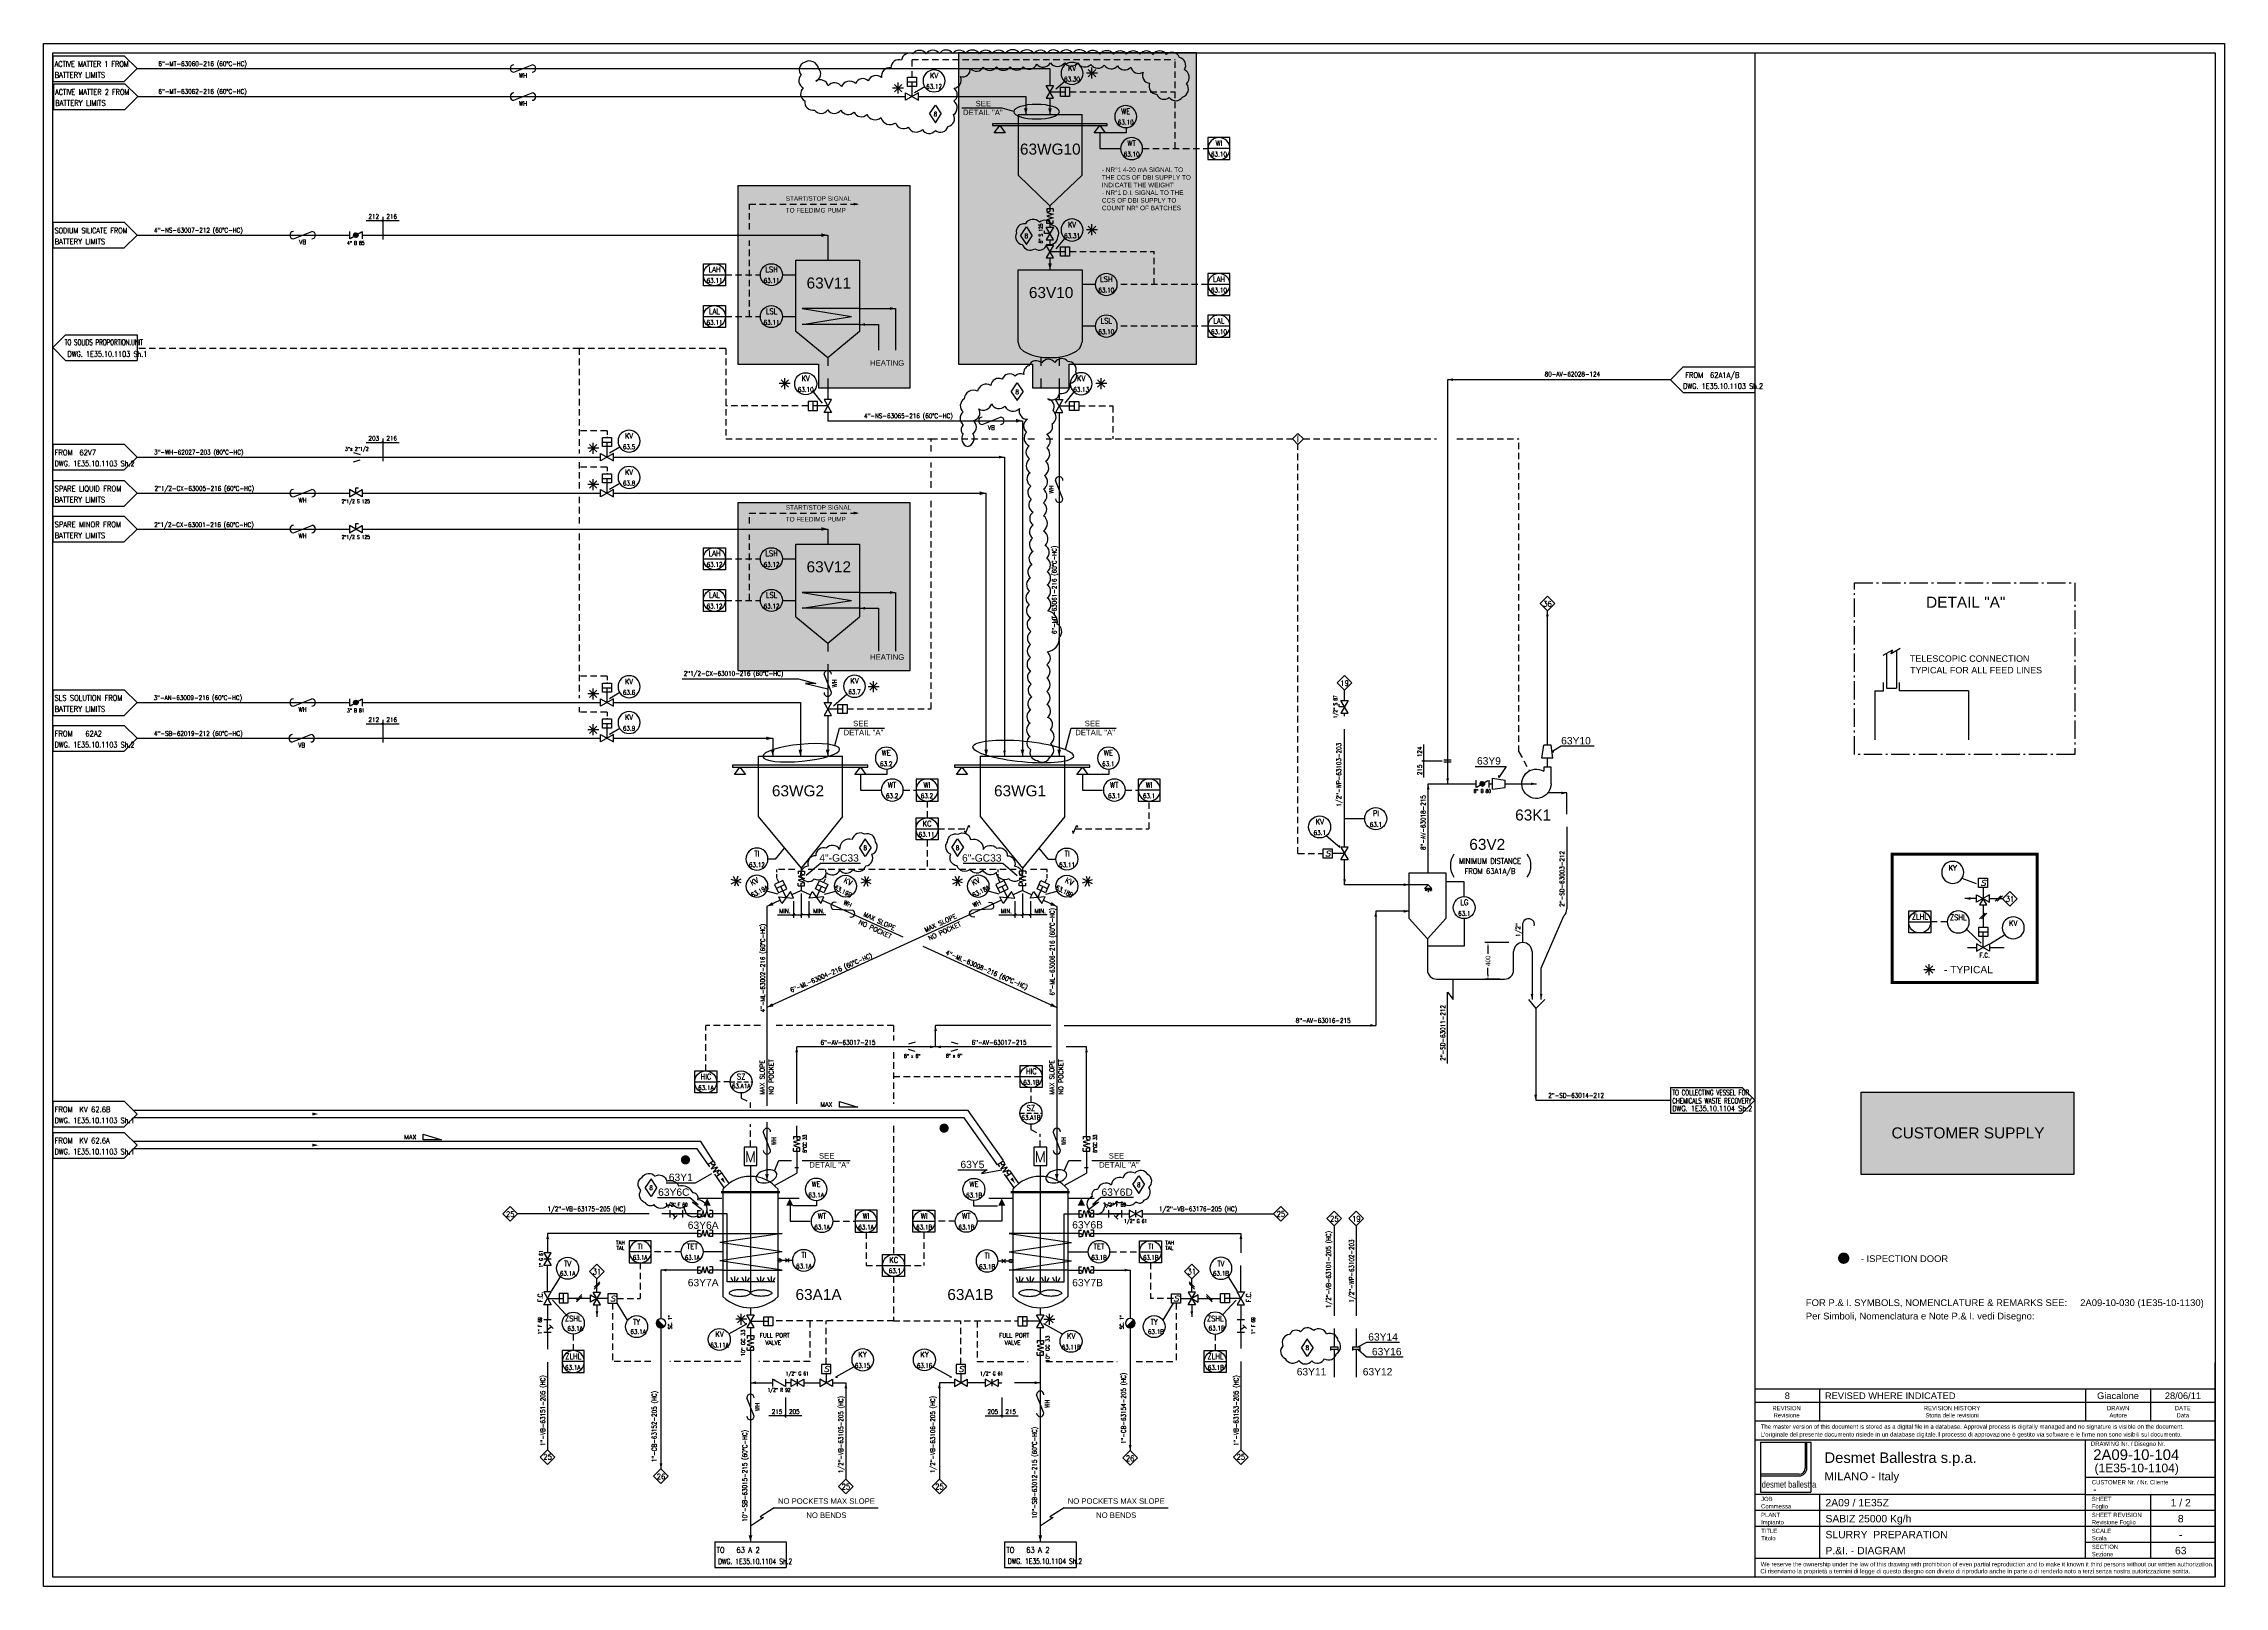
# Model space of a CAD drawing. Extents: x 0 to 119, y 0 to 84.
import ezdxf
from ezdxf.enums import TextEntityAlignment as Align

# ---------------------------------------------------------------- set-up
doc = ezdxf.new("R2010")
doc.units = 0
doc.header["$LTSCALE"] = 0.5
doc.header["$MEASUREMENT"] = 0
for name, pattern in [('DASHED', [0.75, 0.5, -0.25]), ('LP', [2.8, 2, -0.4, 0, -0.4]), ('TRATT2', [1.1, 0.7, -0.4])]:
    doc.linetypes.add(name, pattern=pattern)
doc.layers.get('0').update_dxf_attribs({"linetype": 'CONTINUOUS'})
for name, color, linetype in [('C', 92, 'LP'), ('GREEN', 92, 'CONTINUOUS'), ('NUVOLA', 6, 'CONTINUOUS'), ('OMBRA', 254, 'CONTINUOUS'), ('PI', 7, 'CONTINUOUS'), ('R', 7, 'CONTINUOUS'), ('RED', 1, 'CONTINUOUS'), ('S', 7, 'CONTINUOUS'), ('TRATT2', 5, 'TRATT2'), ('Y', 92, 'CONTINUOUS')]:
    doc.layers.add(name, color=color, linetype=linetype)
doc.styles.add('a17', font='arial.ttf', dxfattribs={"height": 0.162})
doc.styles.add('A2', font='arial.ttf', dxfattribs={"height": 0.6})
doc.styles.add('A22', font='arial.ttf', dxfattribs={"height": 0.22})
doc.styles.add('a25', font='arial.ttf', dxfattribs={"height": 0.25})
doc.styles.add('a3', font='arial.ttf', dxfattribs={"height": 0.3})
doc.styles.add('A4', font='arial.ttf', dxfattribs={"height": 0.4})
doc.styles.add('A6', font='arial.ttf', dxfattribs={"height": 0.6})
doc.styles.add('C35', font='COMPLEX', dxfattribs={"width": 0.85, "height": 0.35})
doc.styles.add('C6', font='COMPLEX', dxfattribs={"height": 0.6})
doc.styles.add('fab', font='arial.ttf', dxfattribs={"width": 0.67})
doc.styles.add('S', font='ITALIC', dxfattribs={"height": 6})
doc.styles.add('S2', font='SIMPLEX', dxfattribs={"height": 0.2})
doc.styles.add('S25', font='SIMPLEX', dxfattribs={"width": 0.9, "height": 0.25})
doc.styles.add('S25S', font='SIMPLEX', dxfattribs={"width": 0.7, "height": 0.25})
doc.styles.add('S2S', font='SIMPLEX', dxfattribs={"width": 0.7, "height": 0.2})
doc.styles.add('S3', font='SIMPLEX', dxfattribs={"width": 0.9, "height": 0.3})
doc.styles.add('S35S', font='SIMPLEX', dxfattribs={"width": 0.5, "height": 0.35})
doc.styles.add('S3S', font='SIMPLEX', dxfattribs={"width": 0.7, "height": 0.3})
doc.styles.add('S3SS', font='SIMPLEX.shx', dxfattribs={"width": 0.6, "height": 0.3})
doc.linetypes.add('ZIGZAG', pattern='A,0.0001,-0.2,[131,ltypeshp.shx,S=0.2,R=0,X=-0.2,Y=0],-0.4,[131,ltypeshp.shx,S=0.2,R=180,X=0.2,Y=0],-0.2', length=0.8001)

# ---------------------------------------------------------------- blocks, each defined once
blk = doc.blocks.new('LOSAN2', base_point=(64, 56))
for p, q in [((64, 56.7), (67.9, 56.7)), ((64, 55.3), (67.9, 55.3))]:
    blk.add_line(p, q)
at = {"layer": 'S', "style": 'S3', "width": 0.9}
for tag, p in [('1', (64.1, 56.1)), ('2', (64.1, 55.5))]:
    blk.add_attdef(tag, p, '', height=0.3, dxfattribs=at)
blk = doc.blocks.new('NOMEN', base_point=(35, 22))
for p, q in [((35, 22.8), (34.6, 22.4)), ((35.4, 22.4), (35, 22.8)), ((34.6, 22.4), (35, 22)), ((35, 22), (35.4, 22.4))]:
    blk.add_line(p, q)
at = {"style": 'S3', "width": 0.9}
blk.add_attdef('1', text='', height=0.3, dxfattribs=at).set_placement((35, 22.24), align=Align.CENTER)
blk = doc.blocks.new('LOSAND')
for p, q in [((-4.6, 0.7), (-0.7, 0.7)), ((-4.6, 0.7), (-4.6, -0.7)), ((-0.7, 0.7), (0, 0)), ((0, 0), (-0.7, -0.7)), ((-4.6, -0.7), (-0.7, -0.7))]:
    blk.add_line(p, q)
at = {"layer": 'S'}
for tag, p, height, style, width in [('3', (-4.5, 0.1), 0.35, 'S35S', 0.5), ('1', (-4.5, 0.1), 0.3, 'S3', 0.9), ('4', (-4.5, -0.5), 0.35, 'S35S', 0.5), ('2', (-4.5, -0.5), 0.3, 'S3', 0.9)]:
    blk.add_attdef(tag, p, '', height=height, dxfattribs=dict(at, style=style, width=width))
blk = doc.blocks.new('TRACCNEW')
at = {"layer": 'S'}
blk.add_line((0.2, -0.2), (1.2, 0.2), dxfattribs=at)
for centre, start, end in [((0.2, 0), 90, 270), ((1.2, 0), 270, 90)]:
    blk.add_arc(centre, 0.2, start, end, dxfattribs=at)
at = {"layer": 'S', "style": 'S25', "width": 0.9}
for tag, p in [('1', (0.7, 0.3)), ('2', (0.7, -0.5))]:
    blk.add_attdef(tag, text='', height=0.25, dxfattribs=at).set_placement(p, align=Align.CENTER)
blk = doc.blocks.new('LINEA-P')
at = {"style": 'S25', "width": 0.8}
blk.add_attdef('PRO', (0.02, 0.13), '', height=0.25, dxfattribs=at)
at = {"style": 'S25', "flags": 1}
for tag, p, width in [('TO', (0.02, -1.16), 0.8), ('LINE', (0.02, -0.3), 0.8), ('FROM', (0.02, -0.73), 0.8), ('SIZE', (0.02, -2.02), 0.8), ('CLASS', (0.02, -2.45), 0.8), ('FLUID', (0.02, -1.59), 0.8), ('T.C', (0.02, -2.87), 0.8), ('BARS', (0, -3.26), 0.8), ('RATING', (0, -3.66), 0.8), ('TRAC', (0, -4.08), 0.9), ('ISOLAT', (0, -4.48), 0.8), ('SPESS', (0, -4.91), 0.8)]:
    blk.add_attdef(tag, p, '', height=0.25, dxfattribs=dict(at, width=width))
blk = doc.blocks.new('LINEA-S')
at = {"style": 'S25', "width": 0.8}
blk.add_attdef('SER', (0.02, 0.13), '', height=0.25, dxfattribs=at)
at = {"style": 'S25', "flags": 1}
for tag, p, width in [('A', (0.02, -1.16), 0.8), ('SLINE', (0.02, -0.3), 0.8), ('DA', (0.02, -0.73), 0.8), ('CLASSE', (0.02, -2.45), 0.8), ('FLUIDO', (0.02, -1.59), 0.8), ('DIM', (0.02, -2.02), 0.8), ('TEMP', (0.02, -2.87), 0.8), ('BAR', (0, -3.26), 0.8), ('RAT', (0, -3.66), 0.8), ('TRACC', (0, -4.08), 0.9), ('ISOLAM', (0, -4.48), 0.8), ('SPESSORE', (0, -4.91), 0.8)]:
    blk.add_attdef(tag, p, '', height=0.25, dxfattribs=dict(at, width=width))
blk = doc.blocks.new('LOCALE')
blk.add_circle((0, 0), 0.6)
at = {"width": 0.9}
for tag, height, style, p in [('SIGLA', 0.3, 'S3', (0.01, 0.14)), ('NUMERO', 0.25, 'S25', (0.01, -0.44))]:
    blk.add_attdef(tag, text='', height=height, dxfattribs=dict(at, style=style)).set_placement(p, align=Align.CENTER)
blk = doc.blocks.new('FRECC1', base_point=(19.1, 50.4))
blk.add_solid([(19.1, 50.4), (19.4, 50.475), (19.4, 50.325)])
blk = doc.blocks.new('RIDSP')
at = {"layer": 'S'}
for p, q in [((0.7, 0.3), (0, 0.2)), ((0, 0.2), (0, -0.2)), ((0.7, 0.3), (0.7, -0.3)), ((0.7, -0.3), (0, -0.2))]:
    blk.add_line(p, q, dxfattribs=at)
blk = doc.blocks.new('VENTIL', base_point=(51, 5.11))
at = {"layer": 'GREEN'}
for p, q in [((50.2, 5.11), (50.2, 6.01)), ((50.2, 6.01), (50.6, 6.01)), ((50.6, 6.01), (50.6, 5.81))]:
    blk.add_line(p, q, dxfattribs=at)
blk.add_arc((51, 5.11), 0.8, 180, 119.7449, dxfattribs=at)
blk = doc.blocks.new('*X12')
for p, q in [((12.78, 29.5), (12.9, 29.63)), ((12.78, 29.47), (12.93, 29.62)), ((12.79, 29.54), (12.86, 29.62)), ((12.79, 29.44), (12.96, 29.61)), ((12.81, 29.42), (12.98, 29.6)), ((12.82, 29.4), (13, 29.58)), ((12.84, 29.39), (13.01, 29.56)), ((12.87, 29.38), (13.02, 29.53)), ((12.9, 29.38), (13.03, 29.5)), ((12.94, 29.38), (13.02, 29.46))]:
    blk.add_line(p, q)
blk = doc.blocks.new('B', base_point=(12.55, 29.5))
for p, q in [((12.55, 29.7), (12.55, 29.3)), ((12.59, 29.32), (13.21, 29.68)), ((13.25, 29.7), (13.25, 29.3))]:
    blk.add_line(p, q)
blk.add_circle((12.9, 29.5), 0.125)
blk.add_blockref('*X12', (0, 0))
at = {"layer": 'S', "style": 'S2', "width": 0.7}
blk.add_attdef('B', text='', height=0.2, dxfattribs=at).set_placement((12.9, 29.81), align=Align.CENTER)
blk = doc.blocks.new('ASTER')
at = {"layer": 'RED'}
for p, q in [((-0.3, 0), (0.3, 0)), ((-0.2, 0.2), (0.2, -0.2)), ((0.2, 0.2), (-0.2, -0.2)), ((0, -0.3), (0, 0.3))]:
    blk.add_line(p, q, dxfattribs=at)
blk = doc.blocks.new('STRUM', base_point=(33, 38))
blk.add_circle((33, 38), 0.6)
at = {"width": 0.9}
for tag, height, style, p in [('2', 0.3, 'S3', (33, 38.1)), ('1', 0.25, 'S25', (33, 37.6))]:
    blk.add_attdef(tag, text='', height=height, dxfattribs=dict(at, style=style)).set_placement(p, align=Align.CENTER)
blk = doc.blocks.new('STRUMC')
blk.add_line((-0.6, 0), (0.6, 0))
blk.add_lwpolyline([(-0.6, 0.6), (0.6, 0.6), (0.6, -0.6), (-0.6, -0.6), (-0.6, 0.6)])
blk.add_circle((0, 0), 0.6)
at = {"style": 'S3', "width": 0.9}
blk.add_attdef('2', text='', height=0.3, dxfattribs=at).set_placement((0.01, 0.14), align=Align.CENTER)
at = {"style": 'S2'}
for tag, p in [('3', (0.8, 0.4)), ('4', (0.8, 0.1))]:
    blk.add_attdef(tag, p, '', height=0.2, dxfattribs=at)
at = {"layer": 'S', "style": 'S25', "width": 0.9}
blk.add_attdef('1', text='', height=0.25, dxfattribs=at).set_placement((0.01, -0.44), align=Align.CENTER)
blk = doc.blocks.new('PRESA', base_point=(70, 41))
at = {"layer": 'S'}
for p, q in [((69.75, 41), (69.75, 41.5)), ((69.75, 41.5), (70.25, 41.5)), ((70.25, 41), (69.75, 41)), ((70.25, 41.5), (70.25, 41))]:
    blk.add_line(p, q, dxfattribs=at)
at = {"layer": 'S', "style": 'S', "width": 1.2}
blk.add_attdef('1', text='', height=0.3, dxfattribs=at).set_placement((70, 41.1), align=Align.CENTER)
blk = doc.blocks.new('K', base_point=(6, 22))
for p, q in [((6, 22.2), (6, 21.8)), ((6, 21.8), (6.7, 22.2)), ((6.7, 21.8), (6, 22.2)), ((6.7, 22.2), (6.7, 21.8))]:
    blk.add_line(p, q)
at = {"layer": 'PI', "style": 'S25S', "width": 0.7}
blk.add_attdef('K', text='', height=0.25, dxfattribs=at).set_placement((6.35, 22.3), align=Align.CENTER)
blk = doc.blocks.new('LINEA', base_point=(21, 32))
at = {"layer": 'S', "style": 'S25', "width": 0.9}
blk.add_attdef('LINE', (21, 32.14), '', height=0.25, dxfattribs=at)
blk = doc.blocks.new('TREV', base_point=(31.1, 15.45))
for p, q in [((30.75, 15.65), (30.75, 15.25)), ((30.75, 15.25), (31.45, 15.65)), ((31.45, 15.25), (30.75, 15.65)), ((30.9, 15.8), (31.3, 15.8)), ((31.1, 15.45), (30.9, 15.8)), ((31.3, 15.8), (31.1, 15.45)), ((31.45, 15.65), (31.45, 15.25))]:
    blk.add_line(p, q)
blk = doc.blocks.new('COMPNEU', base_point=(32.45, 18.2))
for p, q in [((32.6, 18.35), (32.3, 18.05)), ((32.7, 18.35), (32.4, 18.05))]:
    blk.add_line(p, q)
blk = doc.blocks.new('FLESS')
at = {"layer": 'S'}
for p, q in [((-0.175, 0.8), (-0.175, 0.65)), ((-0.175, 0.8), (0.175, 0.8)), ((0.175, 0.6), (-0.175, 0.5)), ((-0.175, 0.5), (0.175, 0.4)), ((0.175, 0.4), (-0.175, 0.3)), ((-0.175, 0.3), (0.175, 0.2)), ((-0.175, 0), (-0.175, 0.15)), ((-0.175, 0), (0.175, 0)), ((0, 0.8), (0, 0.65)), ((0, 0.65), (0.175, 0.6)), ((0, 0.15), (0.175, 0.2)), ((0, 0), (0, 0.15)), ((0.175, 0.8), (0.175, 0.65)), ((0.175, 0), (0.175, 0.15))]:
    blk.add_line(p, q, dxfattribs=at)
at = {"style": 'S2'}
for tag, p in [('1', (-0.3, 0.4)), ('2', (0.5, 0.4))]:
    blk.add_attdef(tag, text='', height=0.2, rotation=90, dxfattribs=at).set_placement(p, align=Align.CENTER)
blk = doc.blocks.new('MOTOR', base_point=(11.35, 51))
for p, q in [((11, 52), (11.7, 52)), ((11, 51), (11, 52)), ((11.7, 52), (11.7, 51)), ((11.7, 51), (11, 51))]:
    blk.add_line(p, q)
at = {"style": 'C6'}
blk.add_text('M', height=0.6, dxfattribs=at).set_placement((11.35, 51.18), align=Align.CENTER)
blk = doc.blocks.new('COMPUTER')
blk.add_line((-0.6, 0), (0.6, 0))
blk.add_lwpolyline([(-0.6, 0.6), (0.6, 0.6), (0.6, -0.6), (-0.6, -0.6), (-0.6, 0.6)])
blk.add_circle((0, 0), 0.6)
at = {"width": 0.9}
for tag, height, style, p in [('SIGLA', 0.3, 'S3', (0.01, 0.14)), ('NUMERO', 0.25, 'S25', (0.01, -0.44))]:
    blk.add_attdef(tag, text='', height=height, dxfattribs=dict(at, style=style)).set_placement(p, align=Align.CENTER)
at = {"style": 'S2'}
for tag, p in [('3', (0.8, 0.4)), ('4', (0.8, 0.1))]:
    blk.add_attdef(tag, p, '', height=0.2, dxfattribs=at)
blk = doc.blocks.new('X', base_point=(14, 48))
for p, q in [((14.1, 47.9), (13.9, 48.1)), ((14.1, 48.1), (13.9, 47.9))]:
    blk.add_line(p, q)
blk = doc.blocks.new('LOSANS')
for p, q in [((0.7, 0.7), (0, 0)), ((0, 0), (0.7, -0.7)), ((0.7, 0.7), (4.6, 0.7)), ((4.6, 0.7), (4.6, -0.7)), ((0.7, -0.7), (4.6, -0.7))]:
    blk.add_line(p, q)
at = {"layer": 'S'}
for tag, p, height, style, width in [('3', (0.8, 0.1), 0.35, 'S35S', 0.5), ('1', (0.8, 0.1), 0.3, 'S3', 0.9), ('4', (0.8, -0.5), 0.35, 'S35S', 0.5), ('2', (0.8, -0.5), 0.3, 'S3', 0.9)]:
    blk.add_attdef(tag, p, '', height=height, dxfattribs=dict(at, style=style, width=width))
blk = doc.blocks.new('FRECC2')
at = {"layer": 'RED'}
blk.add_solid([(0, 0), (0.35, 0.1), (0.35, -0.1)], dxfattribs=at)
blk = doc.blocks.new('G', base_point=(69, 41))
at = {"layer": 'S'}
for p, q in [((69, 41.2), (69, 40.8)), ((69, 40.8), (69.7, 41.2)), ((69.7, 40.8), (69, 41.2)), ((69.35, 41.19), (69.35, 40.81)), ((69.7, 41.2), (69.7, 40.8))]:
    blk.add_line(p, q, dxfattribs=at)
at = {"layer": 'S', "style": 'S2', "width": 0.7}
for p in [(69.35, 41.4), (69.35, 40.5)]:
    blk.add_attdef('G', text='', height=0.2, dxfattribs=at).set_placement(p, align=Align.CENTER)
blk = doc.blocks.new('CAMBCLAS', base_point=(70.2, 40.9))
at = {"layer": 'S'}
for p, q in [((69.3, 41), (71.1, 41)), ((70.2, 41), (70.2, 40.9))]:
    blk.add_line(p, q, dxfattribs=at)
blk.add_circle((70.2, 41), 0.0397, dxfattribs=at)
at = {"layer": 'S', "yscale": 0.5, "zscale": 0.5}
for p, xscale in [((69.3, 41), 0.5), ((71.1, 41), -0.5)]:
    blk.add_blockref('FRECC1', p, dxfattribs=dict(at, xscale=xscale))
at = {"layer": 'S', "style": 'S25', "width": 0.9}
blk.add_attdef('1', text='', height=0.25, dxfattribs=at).set_placement((70, 41.1), align=Align.RIGHT)
blk.add_attdef('2', (70.4, 41.1), '', height=0.25, dxfattribs=at)
blk = doc.blocks.new('R', base_point=(69, 41))
at = {"layer": 'S'}
for p, q in [((69, 41.2), (69, 40.8)), ((69, 40.8), (69.7, 41.2)), ((69.7, 41.2), (69.7, 40.8))]:
    blk.add_line(p, q, dxfattribs=at)
blk.add_solid([(69.7, 41.2), (69.52, 41.17), (69.58, 41.06)], dxfattribs=at)
at = {"layer": 'S', "style": 'S2', "width": 0.7}
for p in [(69.34, 41.4), (69.34, 40.5)]:
    blk.add_attdef('R', text='', height=0.2, dxfattribs=at).set_placement(p, align=Align.CENTER)
blk = doc.blocks.new('FRECC3')
at = {"layer": 'GREEN'}
blk.add_solid([(0, 0), (0.33, 0.0825), (0.33, -0.0825)], dxfattribs=at)
blk = doc.blocks.new('TAPPO')
at = {"layer": 'GREEN'}
for p, q in [((0, 0.2), (-0.2, 0.2)), ((0, 0.2), (0, -0.2)), ((0, -0.2), (-0.2, -0.2))]:
    blk.add_line(p, q, dxfattribs=at)
blk = doc.blocks.new('S', base_point=(68, 41))
at = {"layer": 'S'}
for p, q in [((68, 41.2), (68, 40.8)), ((68.7, 40.8), (68, 41.2)), ((68, 40.8), (68.7, 41.2)), ((68.35, 41.3), (68.5, 41.3)), ((68.35, 41), (68.35, 41.3)), ((68.7, 41.2), (68.7, 40.8))]:
    blk.add_line(p, q, dxfattribs=at)
at = {"layer": 'S', "style": 'S2', "width": 0.7}
for p in [(68.35, 41.4), (68.35, 40.5)]:
    blk.add_attdef('S', text='', height=0.2, dxfattribs=at).set_placement(p, align=Align.CENTER)
blk = doc.blocks.new('LINEA-L')
at = {"layer": 'S', "style": 'S25', "width": 0.9}
blk.add_attdef('LINE', (0, 0.14), '', height=0.25, dxfattribs=at)
blk = doc.blocks.new('FLANGIA')
at = {"layer": 'GREEN'}
for p, q in [((0, 0.2), (0, -0.2)), ((0.1, 0.2), (0.1, -0.2))]:
    blk.add_line(p, q, dxfattribs=at)
blk = doc.blocks.new('*X36')
for p, q in [((42.84, 27.81), (43.19, 28.16)), ((42.86, 27.8), (43.2, 28.14)), ((42.88, 27.78), (43.22, 28.12)), ((42.9, 27.77), (43.23, 28.1)), ((42.93, 27.76), (43.24, 28.07)), ((42.96, 27.76), (43.24, 28.04)), ((42.99, 27.75), (43.25, 28.01)), ((43.03, 27.75), (43.25, 27.97)), ((43.07, 27.76), (43.24, 27.93)), ((43.14, 27.8), (43.2, 27.86))]:
    blk.add_line(p, q)
blk = doc.blocks.new('SC')
for q in [(-0.18, 0.43), (0.18, 0.07)]:
    blk.add_line((0, 0.25), q)
blk.add_circle((0, 0.25), 0.25)
blk.add_arc((0, 0.25), 0.25, 135.295, 314.2407)
at = {"rotation": 270}
blk.add_blockref('*X36', (-28, 43.25), dxfattribs=at)
at = {"style": 'S2', "width": 0.7}
for p in [(0.01, 0.71), (0.01, -0.44)]:
    blk.add_attdef('SC', text='', height=0.2, dxfattribs=at).set_placement(p, align=Align.CENTER)
blk = doc.blocks.new('F2')
at = {"layer": 'S'}
for p, q in [((0, 0.2), (0, -0.2)), ((0.7, 0), (0, 0)), ((0.55, 0), (0.4, -0.2)), ((0.7, 0.2), (0.7, -0.2)), ((0.5, -0.3), (0.3, -0.1))]:
    blk.add_line(p, q, dxfattribs=at)
at = {"layer": 'S', "style": 'S2', "width": 0.7}
for p in [(0.34, 0.4), (0.34, -0.53)]:
    blk.add_attdef('F', text='', height=0.2, dxfattribs=at).set_placement(p, align=Align.CENTER)
blk = doc.blocks.new('I')
for p, q in [((-0.3, 0.3), (0, 0.6)), ((0, 0), (-0.3, 0.3)), ((0.3, 0.3), (0, 0.6)), ((0, 0), (0.3, 0.3))]:
    blk.add_line(p, q)
at = {"style": 'C35', "width": 0.85}
blk.add_text('I', height=0.35, dxfattribs=at).set_placement((0, 0.13), align=Align.CENTER)
blk = doc.blocks.new('KS1')
blk.add_line((-0.35, -0.2), (-0.35, -0.7))
ref = blk.add_blockref('PRESA', (-0.35, -0.2), dxfattribs=dict(xscale=-1))
ref.add_attrib('1', 'S', dxfattribs={"height": 0.3, "style": 'S', "width": 1.2}).set_placement((-0.35, -0.1), align=Align.CENTER)
at = {"xscale": -1}
blk.add_blockref('K', (0, -0.7), dxfattribs=at)
blk = doc.blocks.new('INT')
for p, q in [((-0.11, -0.24), (0.08, 0.21)), ((0.08, 0.21), (0.12, 0.09)), ((-0.12, -0.24), (-0.14, -0.11))]:
    blk.add_line(p, q)
blk = doc.blocks.new('RID')
at = {"layer": 'S'}
for p, q in [((-0.36, 0.25), (-0.01, 0.15)), ((-0.36, -0.25), (-0.01, -0.15))]:
    blk.add_line(p, q, dxfattribs=at)
at = {"layer": 'S', "style": 'S2', "width": 0.9}
for p in [(-0.18, 0.4), (-0.18, -0.6)]:
    blk.add_attdef('RID', text='', height=0.2, dxfattribs=at).set_placement(p, align=Align.CENTER)
blk = doc.blocks.new('RETRO-Q')
at = {"linetype": 'DASHED'}
blk.add_line((-0.6, 0), (0.6, 0), dxfattribs=at)
blk.add_circle((0, 0), 0.6)
at = {"width": 0.9}
for tag, height, style, p in [('SIGLA', 0.3, 'S3', (0.01, 0.14)), ('NUMERO', 0.25, 'S25', (0.01, -0.44))]:
    blk.add_attdef(tag, text='', height=height, dxfattribs=dict(at, style=style)).set_placement(p, align=Align.CENTER)
blk = doc.blocks.new('RID1')
at = {"layer": 'S'}
for p, q in [((0.35, 0.25), (0, 0.15)), ((0.35, -0.25), (0, -0.15))]:
    blk.add_line(p, q, dxfattribs=at)
at = {"layer": 'S', "style": 'S2', "width": 0.7}
for p in [(0.2, 0.4), (0.2, -0.6)]:
    blk.add_attdef('RID', text='', height=0.2, dxfattribs=at).set_placement(p, align=Align.CENTER)
blk = doc.blocks.new('TRACC')
at = {"layer": 'S'}
blk.add_line((0.2, -0.2), (1.2, 0.2), dxfattribs=at)
for centre, start, end in [((0.2, 0), 90, 270), ((1.2, 0), 270, 90)]:
    blk.add_arc(centre, 0.2, start, end, dxfattribs=at)
at = {"layer": 'S', "style": 'S25', "width": 0.9}
for tag, p in [('1', (0.7, 0.3)), ('2', (0.7, -0.5))]:
    blk.add_attdef(tag, text='', height=0.25, dxfattribs=at).set_placement(p, align=Align.CENTER)
blk = doc.blocks.new('REV')
at = {"layer": 'GREEN'}
for p, q in [((0, 0.48), (-0.32, 0)), ((0, -0.48), (-0.32, 0)), ((0.32, 0), (0, 0.48)), ((0.32, 0), (0, -0.48))]:
    blk.add_line(p, q, dxfattribs=at)
at = {"layer": 'Y', "color": 7, "style": 'S3', "width": 0.9}
blk.add_attdef('REV', text='', height=0.24, dxfattribs=at).set_placement((0, -0.13), align=Align.CENTER)

msp = doc.modelspace()

# ---------------------------------------------------------------- hatches: boundary and pattern name
at = {"layer": 'OMBRA'}
for points in [[(49.88, 83.6), (49.88, 66.62), (53.91, 66.62), (53.91, 65.34), (55.91, 65.34), (55.91, 66.62), (62.85, 66.62), (62.85, 83.6)], [(37.85, 76.34), (37.85, 66.62), (42.25, 66.62), (42.25, 65.34), (47.24, 65.34), (47.24, 76.34)], [(37.85, 59.07), (37.85, 49.92), (47.24, 49.92), (47.24, 59.07)], [(99.09, 26.94), (110.69, 26.94), (110.69, 22.45), (99.09, 22.45)]]:
    msp.add_hatch(color=256, dxfattribs=at).paths.add_polyline_path(points)

# ---------------------------------------------------------------- linework, layer by layer
for p, q in [((0, 0), (0, 84.1)), ((0, 84.1), (118.9, 84.1)), ((118.9, 84.1), (118.9, 0)), ((47.1, 82.02), (47.6, 82.02)), ((47.35, 81.21), (47.35, 82.02)), ((48.04, 81.75), (47.48, 81.42)), ((54.87, 81.47), (55.69, 81.47)), ((55.67, 82.03), (55.18, 81.62)), ((55.69, 81.72), (55.69, 81.22)), ((52.26, 80.58), (50.07, 80.58)), ((52.9, 80.4), (52.26, 80.58)), ((57.58, 79.23), (57.58, 78.38)), ((59.02, 79.23), (57.88, 79.23)), ((59.02, 79.53), (59.02, 79.23)), ((57.58, 78.38), (58.68, 78.38)), ((18.49, 74.66), (18.49, 73.43)), ((54.87, 72.77), (55.69, 72.77)), ((55.67, 73.49), (55.18, 72.92)), ((55.69, 73.02), (55.69, 72.52)), ((40.28, 71.5), (41.01, 71.5)), ((57.34, 70.97), (56.62, 70.97)), ((40.28, 69.22), (41.01, 69.22)), ((44.49, 69.66), (41.35, 69.66)), ((41.35, 69.66), (44.05, 69.23)), ((41.35, 68.79), (44.05, 69.23)), ((44.49, 69.66), (46.45, 69.66)), ((46.45, 69.66), (46.45, 67.39)), ((44.49, 68.79), (41.35, 68.79)), ((44.49, 68.79), (45.52, 68.79)), ((45.52, 68.79), (45.52, 67.39)), ((57.34, 68.7), (56.62, 68.7)), ((88.7, 65.78), (76.55, 65.78)), ((76.55, 65.78), (76.55, 43.75)), ((41.94, 64.6), (41.94, 64.1)), ((42.75, 64.35), (41.94, 64.35)), ((41.95, 65.12), (42.44, 64.5)), ((55.37, 64.35), (56.19, 64.35)), ((56.17, 65.12), (55.68, 64.5)), ((56.19, 64.6), (56.19, 64.1)), ((18.49, 62.57), (18.49, 61.33)), ((30.47, 62.38), (30.97, 62.38)), ((30.72, 61.56), (30.72, 62.38)), ((31.42, 62.11), (30.85, 61.78)), ((5.1, 61.56), (30.37, 61.56)), ((31.07, 61.56), (52.39, 61.56)), ((52.39, 61.56), (52.39, 45.26)), ((30.47, 60.4), (30.97, 60.4)), ((30.72, 59.59), (30.72, 60.4)), ((31.42, 60.13), (30.85, 59.8)), ((40.28, 56.02), (41.01, 56.02)), ((40.28, 53.75), (41.01, 53.75)), ((44.49, 54.18), (41.35, 54.18)), ((41.35, 54.18), (44.05, 53.75)), ((41.35, 53.32), (44.05, 53.75)), ((44.49, 54.18), (46.45, 54.18)), ((46.45, 54.18), (46.45, 50.98)), ((44.49, 53.32), (41.35, 53.32)), ((44.49, 53.32), (45.52, 53.32)), ((45.52, 53.32), (45.52, 50.98)), ((81.99, 45.85), (81.99, 53.18)), ((101.23, 51.13), (100.73, 50.84)), ((100.8, 51.03), (100.27, 50.75)), ((100.47, 50.85), (100.47, 48.96)), ((100.73, 50.84), (100.8, 51.03)), ((101.03, 51.02), (101.03, 48.96)), ((30.47, 48.99), (30.97, 48.99)), ((30.72, 48.18), (30.72, 48.99)), ((70.93, 48.3), (70.93, 48.85)), ((100.47, 48.96), (101.03, 48.96)), ((31.42, 48.72), (30.85, 48.39)), ((42.75, 47.83), (43.56, 47.83)), ((43.81, 48.63), (43.06, 47.98)), ((43.56, 48.08), (43.56, 47.58)), ((70.93, 47.43), (70.93, 47.6)), ((18.49, 47.23), (18.49, 46)), ((30.47, 47.04), (30.97, 47.04)), ((30.72, 46.23), (30.72, 47.04)), ((31.42, 46.77), (30.85, 46.44)), ((43.14, 45.83), (43.4, 46.78)), ((43.4, 46.78), (45.84, 46.78)), ((55.71, 45.62), (56.03, 46.78)), ((56.03, 46.78), (58.47, 46.78)), ((70.93, 40.3), (70.93, 46.73)), ((44.53, 44.26), (44.53, 43.41)), ((45.97, 44.26), (44.74, 44.26)), ((45.97, 44.56), (45.97, 44.26)), ((56.64, 44.26), (56.64, 43.41)), ((58.08, 44.26), (56.94, 44.26)), ((58.08, 44.56), (58.08, 44.26)), ((75.15, 45), (76.25, 45)), ((81.99, 44.65), (81.99, 45.15)), ((44.53, 43.41), (45.63, 43.41)), ((56.64, 43.41), (57.74, 43.41)), ((75.49, 43.75), (78.09, 43.75)), ((75.49, 38.9), (75.49, 43.75)), ((78.79, 43.75), (78.99, 43.75)), ((79.69, 43.75), (81.39, 43.75)), ((83.05, 43.25), (81.99, 43.25)), ((83.05, 42.1), (83.05, 43.25)), ((72.03, 41.85), (70.93, 41.85)), ((83.05, 41.4), (83.05, 36.93)), ((39.91, 39.65), (39.49, 39.65)), ((39.91, 39.65), (40.4, 40.24)), ((42.35, 39.4), (41.57, 38.75)), ((44.53, 39.4), (42.35, 39.4)), ((52.31, 39.4), (50.13, 39.4)), ((52.31, 39.4), (53.08, 38.75)), ((54.77, 39.65), (54.28, 40.24)), ((54.77, 39.65), (55.19, 39.65)), ((70.93, 39.95), (70.26, 39.95)), ((70.93, 38.25), (70.93, 39.6)), ((40.41, 38.26), (39.96, 38.05)), ((40.48, 37.55), (40.2, 38.16)), ((42.14, 37.55), (42.42, 38.16)), ((42.2, 38.26), (42.66, 38.05)), ((52.48, 38.26), (52.03, 38.05)), ((52.55, 37.55), (52.26, 38.16)), ((54.2, 37.55), (54.48, 38.16)), ((54.27, 38.26), (54.72, 38.05)), ((75.49, 38.25), (70.93, 38.25)), ((75.29, 38.05), (75.49, 38.25)), ((75.69, 38.05), (75.29, 38.05)), ((75.49, 38.25), (75.69, 38.05)), ((75.49, 38.05), (75.49, 37.85)), ((77.45, 38.4), (76.45, 38.4)), ((77.45, 37.6), (77.45, 38.4)), ((104.59, 38.61), (105.36, 38.31)), ((105.74, 38.1), (105.74, 37.5)), ((40.04, 37.73), (39.42, 37.89)), ((40.88, 37.36), (40.88, 36.45)), ((41.31, 37.77), (41.31, 36.45)), ((41.73, 37.36), (41.73, 36.45)), ((42.58, 37.73), (43.19, 37.89)), ((52.1, 37.73), (51.49, 37.89)), ((52.95, 37.36), (52.95, 36.45)), ((53.37, 37.77), (53.37, 36.45)), ((53.8, 37.36), (53.8, 36.45)), ((54.65, 37.73), (55.26, 37.89)), ((75.38, 38.03), (75.3, 37.94)), ((75.44, 38.02), (75.38, 37.89)), ((75.54, 38.02), (75.61, 37.89)), ((75.61, 38.03), (75.69, 37.94)), ((105.39, 37.5), (104.74, 37.5)), ((105.74, 37.15), (105.74, 35.92)), ((106.09, 37.5), (106.82, 37.5)), ((40.02, 36.61), (41.31, 36.61)), ((40.95, 36.66), (40.81, 36.55)), ((41.38, 36.66), (41.24, 36.55)), ((42.65, 36.61), (41.31, 36.61)), ((41.8, 36.66), (41.66, 36.55)), ((52.08, 36.61), (53.37, 36.61)), ((53.02, 36.66), (52.88, 36.55)), ((53.44, 36.66), (53.3, 36.55)), ((54.72, 36.61), (53.37, 36.61)), ((53.87, 36.66), (53.73, 36.55)), ((74.45, 36.8), (72.63, 36.8)), ((72.63, 36.8), (72.63, 30.58)), ((77.45, 36.4), (77.45, 34.9)), ((81.65, 33.7), (82.88, 36.55)), ((104.86, 35.8), (105.64, 35.07)), ((105.51, 35.68), (106, 35.68)), ((105.74, 34.82), (105.74, 35.68)), ((75.45, 35.3), (75.45, 33.6)), ((77.45, 34.9), (75.45, 34.9)), ((80.15, 33.6), (80.15, 34.6)), ((80.65, 35.1), (80.65, 35.1)), ((81.15, 34.6), (81.15, 32)), ((106.92, 35.5), (106.15, 35.02)), ((81.65, 32), (81.65, 33.7)), ((75.95, 33.1), (79.65, 33.1)), ((81.35, 31.5), (81.35, 26.5)), ((54.92, 30.58), (48.63, 30.58)), ((48.63, 29.41), (48.63, 30.58)), ((55.64, 30.58), (72.63, 30.58)), ((54.96, 29.41), (41.06, 29.41)), ((41.06, 26.3), (41.06, 29.41)), ((56.86, 29.41), (55.76, 29.41)), ((56.86, 24.53), (56.86, 29.41)), ((81.35, 26.5), (88.7, 26.5)), ((41.06, 24.53), (41.06, 25.1)), ((39.85, 22.65), (40.09, 23.22)), ((40.09, 23.22), (40.77, 23.22)), ((40.96, 22.83), (41.16, 22.83)), ((41.06, 23.73), (41.06, 22.53)), ((41.35, 23.22), (42.26, 23.22)), ((42.26, 23.22), (43.98, 23.22)), ((55.65, 22.65), (55.89, 23.22)), ((55.89, 23.22), (56.57, 23.22)), ((56.76, 22.83), (56.96, 22.83)), ((56.86, 23.73), (56.86, 22.53)), ((57.15, 23.22), (58.06, 23.22)), ((58.06, 23.22), (59.78, 23.22)), ((39.85, 21.85), (41.06, 22.53)), ((55.65, 21.85), (56.86, 22.53)), ((33.01, 20.31), (25.84, 20.31)), ((33.47, 21.19), (35.24, 21.19)), ((35.66, 20.31), (33.71, 20.31)), ((35.24, 21.19), (35.69, 20.82)), ((35.69, 20.82), (35.38, 20.94)), ((35.38, 20.94), (35.9, 20.55)), ((37.26, 20.31), (36.46, 20.31)), ((37.26, 16.6), (37.26, 20.31)), ((40.7, 20.75), (40.7, 19.9)), ((42.14, 20.75), (40.84, 20.75)), ((42.14, 21.05), (42.14, 20.75)), ((50.7, 21.05), (50.7, 20.75)), ((50.7, 20.75), (52, 20.75)), ((52.24, 20.75), (52.24, 19.9)), ((55.64, 16.6), (55.64, 20.31)), ((55.64, 20.31), (56.52, 20.31)), ((57.51, 20.94), (56.99, 20.55)), ((57.65, 21.19), (57.2, 20.82)), ((57.2, 20.82), (57.51, 20.94)), ((57.24, 20.31), (59.19, 20.31)), ((59.42, 21.19), (57.65, 21.19)), ((59.89, 20.31), (67.06, 20.31)), ((27.48, 19.24), (27.48, 18.19)), ((35.66, 19.24), (27.48, 19.24)), ((36.46, 19.24), (40.26, 19.24)), ((40.26, 19.24), (36.86, 18.74)), ((40.7, 19.9), (41.8, 19.9)), ((52.24, 19.9), (50.94, 19.9)), ((52.64, 19.24), (56.04, 18.74)), ((56.44, 19.24), (52.64, 19.24)), ((57.24, 19.24), (65.28, 19.24)), ((65.28, 19.24), (65.28, 18.19)), ((70.37, 19.65), (70.37, 14.75)), ((71.57, 19.65), (71.57, 14.75)), ((37.06, 18.24), (35.96, 18.24)), ((40.26, 18.24), (36.86, 18.74)), ((40.26, 18.24), (36.86, 17.74)), ((52.64, 18.24), (56.04, 18.74)), ((52.64, 18.24), (56.04, 17.74)), ((55.84, 18.24), (56.94, 18.24)), ((27.48, 16.05), (27.48, 17.49)), ((28.17, 16.87), (27.68, 16.1)), ((30.17, 16.04), (30.17, 16.77)), ((33.66, 17.24), (33.66, 14.6)), ((35.66, 17.24), (33.66, 17.24)), ((37.06, 17.24), (36.46, 17.24)), ((40.26, 17.24), (36.86, 17.74)), ((37.06, 17.24), (40.26, 17.24)), ((37.58, 16.63), (37.48, 16.83)), ((37.68, 16.63), (37.68, 16.89)), ((37.78, 16.63), (37.88, 16.83)), ((38.18, 16.63), (38.08, 16.83)), ((38.28, 16.63), (38.28, 16.89)), ((38.38, 16.63), (38.48, 16.83)), ((39, 16.63), (38.9, 16.83)), ((39.1, 16.63), (39.1, 16.89)), ((39.2, 16.63), (39.3, 16.83)), ((39.58, 16.63), (39.48, 16.83)), ((39.68, 16.63), (39.68, 16.89)), ((39.78, 16.63), (39.88, 16.83)), ((40.81, 17.77), (40.04, 17.77)), ((52.07, 17.74), (52.84, 17.74)), ((52.64, 17.24), (56.04, 17.74)), ((55.84, 17.24), (52.64, 17.24)), ((53.12, 16.63), (53.02, 16.83)), ((53.22, 16.63), (53.22, 16.89)), ((53.32, 16.63), (53.42, 16.83)), ((53.7, 16.63), (53.6, 16.83)), ((53.8, 16.63), (53.8, 16.89)), ((53.9, 16.63), (54, 16.83)), ((54.52, 16.63), (54.42, 16.83)), ((54.62, 16.63), (54.62, 16.89)), ((54.72, 16.63), (54.82, 16.83)), ((55.12, 16.63), (55.02, 16.83)), ((55.22, 16.63), (55.22, 16.89)), ((55.32, 16.63), (55.42, 16.83)), ((55.84, 17.24), (56.44, 17.24)), ((57.24, 17.24), (59.24, 17.24)), ((59.24, 17.24), (59.24, 14.6)), ((62.6, 16.04), (62.6, 16.77)), ((64.59, 16.87), (65.08, 16.1)), ((65.28, 16.05), (65.28, 17.49)), ((27.48, 15.7), (28.35, 15.7)), ((28.47, 14.82), (27.74, 15.6)), ((28.35, 15.46), (28.35, 15.96)), ((29.82, 15.69), (28.58, 15.69)), ((30.77, 15.69), (30.17, 15.69)), ((39.86, 16.6), (37.26, 16.6)), ((53.04, 16.6), (55.64, 16.6)), ((61.99, 15.69), (62.6, 15.69)), ((62.95, 15.69), (64.18, 15.69)), ((64.29, 14.82), (65.02, 15.6)), ((64.41, 15.46), (64.41, 15.96)), ((65.28, 15.7), (64.41, 15.7)), ((27.48, 15.35), (27.48, 14.55)), ((30.17, 15.34), (30.17, 14.69)), ((31.84, 14.51), (31.27, 15.44)), ((38.54, 14.46), (39.51, 14.46)), ((39.51, 14.7), (39.51, 14.2)), ((53.37, 14.7), (53.37, 14.2)), ((54.34, 14.46), (53.37, 14.46)), ((61.04, 14.51), (61.61, 15.44)), ((62.6, 15.34), (62.6, 14.69)), ((65.28, 15.35), (65.28, 14.55)), ((27.48, 13.85), (27.48, 12.93)), ((33.66, 14.1), (33.66, 6.4)), ((59.24, 14.1), (59.24, 7.4)), ((65.28, 13.85), (65.28, 12.96)), ((70.37, 14.05), (70.37, 13.05)), ((71.57, 14.05), (71.57, 13.05)), ((27.48, 12.23), (27.48, 7.45)), ((65.28, 12.26), (65.28, 7.45)), ((70.53, 12.91), (70.21, 12.91)), ((70.37, 12.91), (70.37, 12.71)), ((71.73, 12.91), (71.41, 12.91)), ((71.57, 12.91), (71.57, 12.71)), ((38.54, 11.1), (39.74, 11.1)), ((40.74, 11.1), (40.44, 11.1)), ((41.44, 11.1), (42.32, 11.1)), ((43.02, 11.1), (43.74, 11.1)), ((43.74, 11.1), (43.74, 5.85)), ((48.84, 11.1), (48.84, 5.85)), ((49.66, 11.1), (48.84, 11.1)), ((51.34, 11.1), (50.36, 11.1)), ((52.04, 11.1), (52.24, 11.1)), ((54.34, 11.1), (52.94, 11.1)), ((96.83, 10.75), (96.83, 9.01)), ((111.33, 10.75), (111.33, 9.01)), ((114.87, 10.75), (114.87, 9.01)), ((96.83, 5), (96.83, 1.52)), ((114.87, 5), (114.87, 1.52)), ((39.25, 3.75), (38.54, 3.29)), ((39.84, 4.29), (39.06, 3.79)), ((39.06, 3.79), (39.25, 3.75)), ((39.84, 4.29), (45.51, 4.29)), ((55.05, 3.75), (54.34, 3.29)), ((55.64, 4.29), (54.86, 3.79)), ((54.86, 3.79), (55.05, 3.75)), ((55.64, 4.29), (61.31, 4.29)), ((36.59, 2.43), (36.59, 1.03)), ((40.49, 2.43), (40.49, 1.03)), ((52.39, 2.43), (52.39, 1.03)), ((56.29, 2.43), (56.29, 1.03)), ((118.9, 0), (0, 0))]:
    msp.add_line(p, q)
at = {"linetype": 'Continuous'}
for p, q in [((79.89, 35.1), (78.57, 35.1)), ((78.75, 34.85), (78.75, 34.48)), ((78.75, 33.35), (78.75, 33.72)), ((79.39, 33.1), (78.57, 33.1))]:
    msp.add_line(p, q, dxfattribs=at)
at = {"linetype": 'ZIGZAG'}
for p, q in [((70.37, 12.71), (70.37, 11.41)), ((71.57, 12.71), (71.57, 11.41))]:
    msp.add_line(p, q, dxfattribs=at)
at = {"color": 0}
for p, q in [((118.4, 10.75), (93.3, 10.75)), ((93.61, 7.87), (96.35, 7.87)), ((93.61, 7.87), (93.61, 5.13)), ((96.05, 7.87), (96.05, 6.44)), ((96.14, 6.44), (96.14, 7.87)), ((96.35, 7.87), (96.35, 5.13)), ((95.72, 6.11), (93.61, 6.11)), ((93.61, 6.02), (95.72, 6.02)), ((93.61, 5.13), (96.35, 5.13)), ((118.4, 4.13), (93.3, 4.13)), ((118.4, 3.26), (93.3, 3.26)), ((118.4, 2.39), (111.33, 2.39))]:
    msp.add_line(p, q, dxfattribs=at)
at = {"color": 1, "linetype": 'LP'}
msp.add_lwpolyline([(98.74, 54.7), (110.74, 54.7), (110.74, 45.35), (98.74, 45.35)], close=True, dxfattribs=at)
for points in [[(34.81, 49.48), (41.15, 49.48), (42.1, 49.22), (41.54, 49.22), (42.75, 48.92)], [(84.54, 45.8), (82.74, 45.8), (82.24, 45.5), (82.34, 45.5)], [(78.05, 44.7), (79.75, 44.7), (79.35, 44.1), (79.35, 44.2)], [(69.93, 40.93), (70.68, 40.29), (70.66, 40.39)], [(76.55, 28.5), (76.55, 32.4), (76.85, 32), (76.85, 33.1)], [(80.95, 32), (81.35, 31.5), (81.85, 32)], [(49.84, 22.7), (51.44, 22.7), (51.14, 22.5), (52.24, 22.7)], [(33.94, 22), (35.54, 22), (36.44, 22.5)], [(37.36, 13.76), (38.34, 14.31), (38.24, 14.31)], [(55.52, 13.76), (54.54, 14.31), (54.64, 14.31)], [(73.93, 13.3), (72.13, 13.3), (71.67, 13.06)], [(44.16, 11.95), (43.18, 11.4), (43.28, 11.4)], [(48.52, 11.95), (49.5, 11.4), (49.4, 11.4)], [(74.13, 12.5), (72.13, 12.5), (71.67, 12.89)]]:
    msp.add_lwpolyline(points)
msp.add_lwpolyline([(80.65, 35.1), (80.65, 36.1, -1.18046), (81.25, 36, 5.810333)], format="xyb")
for points in [[(44.39, 26.13), (43.39, 26.13), (43.39, 26.43)], [(21.7, 24.35), (20.7, 24.35), (20.7, 24.65)]]:
    msp.add_lwpolyline(points, close=True)
for centre in [(40.13, 17.77), (52.74, 17.74)]:
    msp.add_circle(centre, 0.1)
for centre, start, end in [((82.55, 36.93), 311.4237, 0), ((80.65, 34.6), 90, 180), ((80.65, 34.6), 0, 90), ((75.95, 33.6), 180, 270), ((79.65, 33.6), 270, 0)]:
    msp.add_arc(centre, 0.5, start, end)
at = {"color": 0}
for radius in [0.418, 0.33]:
    msp.add_arc((95.72, 6.44), radius, 270, 0, dxfattribs=at)
at = {"extrusion": (0, 0, -1)}
for centre, major_axis, ratio in [((54.14, 80.39), (1.24, 0), 0.318775), ((41.31, 45.44), (2.09, 0.2), 0.218873)]:
    msp.add_ellipse(centre, major_axis=major_axis, ratio=ratio, dxfattribs=at)
msp.add_ellipse((53.41, 45.51), major_axis=(2.74, -0.26), ratio=0.208109)
for centre in [(39.41, 22.35), (55.21, 22.35)]:
    msp.add_ellipse(centre, major_axis=(0.566, 0.152), ratio=0.574482, start_param=-3.141592653589793, end_param=3.141592653589793, dxfattribs=at)
at = {"linetype": 'Continuous'}
for points in [[(78.71, 34.85), (78.79, 34.85), (78.75, 35.1)], [(78.71, 33.35), (78.79, 33.35), (78.75, 33.1)]]:
    msp.add_solid(points, dxfattribs=at)
at = {"layer": 'GREEN'}
for p, q in [((57.98, 79.73), (51.73, 79.73)), ((51.73, 79.73), (51.73, 79.63)), ((53.13, 80.23), (53.13, 76.93)), ((53.13, 80.23), (56.62, 80.23)), ((56.62, 76.93), (56.62, 80.23)), ((57.98, 79.63), (57.98, 79.73)), ((51.73, 79.63), (57.98, 79.63)), ((53.13, 76.93), (54.87, 75.26)), ((56.62, 76.93), (54.87, 75.26)), ((41.01, 52.85), (42.75, 51.42)), ((42.75, 51.42), (44.49, 52.85)), ((99.84, 48.82), (99.84, 46.14)), ((99.84, 48.82), (100.32, 48.82)), ((100.32, 48.82), (100.32, 49.28)), ((101.18, 48.82), (101.18, 49.28)), ((104.95, 48.82), (101.18, 48.82)), ((104.95, 48.82), (104.95, 46.14)), ((38.96, 45.26), (38.96, 41.96)), ((38.96, 45.26), (43.56, 45.26)), ((43.56, 41.96), (43.56, 45.26)), ((51.07, 45.26), (51.07, 41.96)), ((51.07, 45.26), (55.67, 45.26)), ((55.67, 41.96), (55.67, 45.26)), ((44.93, 44.76), (37.56, 44.76)), ((37.56, 44.76), (37.56, 44.66)), ((37.56, 44.66), (44.93, 44.66)), ((44.93, 44.66), (44.93, 44.76)), ((57.04, 44.76), (49.67, 44.76)), ((49.67, 44.76), (49.67, 44.66)), ((49.67, 44.66), (57.04, 44.66)), ((57.04, 44.66), (57.04, 44.76)), ((38.96, 41.96), (41.31, 39.16)), ((43.56, 41.96), (41.31, 39.16)), ((51.07, 41.96), (53.37, 39.16)), ((55.67, 41.96), (53.37, 39.16)), ((74.45, 38.9), (76.45, 38.9)), ((74.45, 36.4), (74.45, 38.9)), ((76.45, 38.9), (76.45, 36.4)), ((75.45, 35.3), (74.45, 36.4)), ((76.45, 36.4), (75.45, 35.3)), ((50.4, 25.95), (4.9, 25.95)), ((50.19, 25.55), (4.9, 25.55)), ((52, 22.98), (50.19, 25.55)), ((52.33, 23.21), (50.4, 25.95)), ((35.84, 24.25), (4.9, 24.25)), ((35.64, 23.85), (4.9, 23.85)), ((36.23, 23), (35.64, 23.85)), ((36.51, 23.2), (35.84, 24.25)), ((38.54, 22.95), (38.54, 15.97)), ((54.34, 22.95), (54.34, 15.97)), ((37.11, 21.73), (36.68, 22.34)), ((40.14, 21.5), (36.94, 21.5)), ((40.14, 21.45), (36.94, 21.45)), ((37.37, 21.96), (36.97, 22.54)), ((37.04, 21.65), (37.04, 15.81)), ((40.04, 21.65), (40.04, 15.81)), ((52.91, 21.73), (52.48, 22.34)), ((55.94, 21.5), (52.74, 21.5)), ((55.94, 21.45), (52.74, 21.45)), ((53.17, 21.96), (52.77, 22.54)), ((52.84, 21.65), (52.84, 15.81)), ((55.84, 21.65), (55.84, 15.81))]:
    msp.add_line(p, q, dxfattribs=at)
for points in [[(42.75, 66.98), (41.01, 68.41), (41.01, 72.29), (44.49, 72.29), (44.49, 68.41), (42.75, 66.98)], [(53.13, 67.8), (53.13, 71.77), (56.62, 71.77), (56.62, 67.8)], [(41.01, 52.85), (41.01, 56.82), (44.49, 56.82), (44.49, 52.85)], [(36.98, 21.15), (35.68, 21.15)], [(41.2, 21.15), (40.04, 21.15)], [(52.84, 21.15), (51.54, 21.15)], [(57.28, 21.15), (55.88, 21.15)]]:
    msp.add_lwpolyline(points, dxfattribs=at)
at = {"layer": 'GREEN', "const_width": 0.16}
msp.add_lwpolyline([(100.79, 39.92), (100.79, 32.92), (108.69, 32.92), (108.69, 39.92)], close=True, dxfattribs=at)
at = {"layer": 'GREEN'}
for points in [[(38.54, 15.97, 0.223835), (38.51, 16.03, 0.09039), (38.37, 16.11, 0.047218), (38.19, 16.15, 0.03518), (37.96, 16.17, 0.03518), (37.72, 16.15, 0.047218), (37.54, 16.11, 0.09039), (37.4, 16.03, 0.223835), (37.37, 15.97, 0.426049), (37.4, 15.95, 0.09039), (37.54, 15.87, 0.047218), (37.72, 15.83, 0.03518), (37.96, 15.81, 0.03518), (38.19, 15.83, 0.047218), (38.37, 15.87, 0.09039), (38.51, 15.95, 0.426049)], [(38.54, 15.97, -0.223835), (38.57, 16.03, -0.09039), (38.71, 16.11, -0.047218), (38.89, 16.15, -0.03518), (39.13, 16.17, -0.03518), (39.36, 16.15, -0.047218), (39.54, 16.11, -0.09039), (39.68, 16.03, -0.223835), (39.71, 15.97, -0.426049), (39.68, 15.95, -0.09039), (39.54, 15.87, -0.047218), (39.36, 15.83, -0.03518), (39.13, 15.81, -0.03518), (38.89, 15.83, -0.047218), (38.71, 15.87, -0.09039), (38.57, 15.95, -0.426049)], [(54.34, 15.97, 0.223835), (54.31, 16.03, 0.09039), (54.17, 16.11, 0.047218), (53.99, 16.15, 0.03518), (53.76, 16.17, 0.03518), (53.52, 16.15, 0.047218), (53.34, 16.11, 0.09039), (53.2, 16.03, 0.223835), (53.17, 15.97, 0.426049), (53.2, 15.95, 0.09039), (53.34, 15.87, 0.047218), (53.52, 15.83, 0.03518), (53.76, 15.81, 0.03518), (53.99, 15.83, 0.047218), (54.17, 15.87, 0.09039), (54.31, 15.95, 0.426049)], [(54.34, 15.97, -0.223835), (54.37, 16.03, -0.09039), (54.51, 16.11, -0.047218), (54.69, 16.15, -0.03518), (54.93, 16.17, -0.03518), (55.16, 16.15, -0.047218), (55.34, 16.11, -0.09039), (55.48, 16.03, -0.223835), (55.51, 15.97, -0.426049), (55.48, 15.95, -0.09039), (55.34, 15.87, -0.047218), (55.16, 15.83, -0.03518), (54.93, 15.81, -0.03518), (54.69, 15.83, -0.047218), (54.51, 15.87, -0.09039), (54.37, 15.95, -0.426049)]]:
    msp.add_lwpolyline(points, format="xyb", close=True, dxfattribs=at)
for centre, radius, start, end in [((77.82, 39.29), 1.12, 145.6698, 214.3302), ((79.97, 39.29), 1.12, 325.6698, 34.3302), ((38.54, 20.39), 1.96, 39.9662, 140.0338), ((54.34, 20.39), 1.96, 39.9662, 140.0338), ((38.54, 17.33), 2.14, 225.397, 314.603), ((54.34, 17.33), 2.14, 225.397, 314.603)]:
    msp.add_arc(centre, radius, start, end, dxfattribs=at)
msp.add_ellipse((54.87, 67.8), major_axis=(1.74, 0), ratio=0.470863, start_param=3.141593, end_param=6.283185, dxfattribs=at)
for points in [[(36.18, 21.15), (36.38, 20.75), (35.98, 20.75)], [(40.68, 21.15), (40.88, 20.75), (40.48, 20.75)], [(52.24, 21.15), (52.44, 20.75), (52.04, 20.75)], [(56.58, 21.15), (56.78, 20.75), (56.38, 20.75)]]:
    msp.add_solid(points, dxfattribs=at)
at = {"layer": 'NUVOLA'}
for points in [[(41.48, 83.08, 0.520567), (41.3, 82.38, 0.520567), (41.3, 82.38, 0.520567), (41.42, 81.69, 0.520567), (41.42, 81.69, 0.520567), (41.5, 80.98, 0.520567), (41.5, 80.98, 0.520567), (42.03, 80.48, 0.520567), (42.03, 80.48, 0.520567), (42.75, 80.49, 0.520567), (42.75, 80.49, 0.520567), (43.47, 80.48, 0.520567), (43.47, 80.48, 0.520567), (44.19, 80.37, 0.520567), (44.19, 80.37, 0.520567), (44.89, 80.24, 0.520567), (44.89, 80.24, 0.520567), (45.65, 80.07, 0.520567), (45.65, 80.07, 0.520567), (46.45, 79.78, 0.520567), (46.45, 79.78, 0.520567), (47.14, 79.55, 0.520567), (47.14, 79.55, 0.520567), (47.91, 79.42, 0.520567), (47.91, 79.42, 0.520567), (48.62, 79.36, 0.520567), (48.62, 79.36, 0.520567), (49.31, 79.58, 0.520567), (49.31, 79.58, 0.520567), (49.61, 80.23, 0.520567), (49.61, 80.23, 0.520567), (49.63, 80.96, 0.520567), (49.63, 80.96, 0.520567), (49.63, 81.67, 0.520567), (49.63, 81.67, 0.520567), (49.99, 82.3, 0.520567), (49.99, 82.3, 0.520567), (50.53, 82.75, 0.520567), (50.53, 82.75, 0.520567), (51.23, 82.82, 0.520567), (51.23, 82.82, 0.520567), (51.95, 82.84, 0.520567), (51.95, 82.84, 0.520567), (52.7, 82.84, 0.520567), (52.7, 82.84, 0.520567), (53.4, 82.83, 0.520567), (53.4, 82.83, 0.520567), (54.15, 82.98, 0.520567), (54.15, 82.98, 0.520567), (54.89, 83.05, 0.520567), (54.89, 83.05, 0.520567), (55.67, 83.06, 0.520567), (55.67, 83.06, 0.520567), (56.38, 83.06, 0.520567), (56.38, 83.06, 0.520567), (57.1, 82.97, 0.520567), (57.1, 82.97, 0.520567), (57.83, 82.93, 0.520567), (57.83, 82.93, 0.520567), (58.55, 82.89, 0.520567), (58.55, 82.89, 0.520567), (59.27, 82.82, 0.520567), (59.27, 82.82, 0.520567), (59.95, 82.55, 0.520567), (59.95, 82.55, 0.520567), (60.3, 81.94, 0.520567), (60.3, 81.94, 0.520567), (60.69, 81.34, 0.520567), (60.69, 81.34, 0.520567), (61.37, 81.17, 0.520567), (61.37, 81.17, 0.520567), (62.1, 81.19, 0.520567), (62.1, 81.19, 0.520567), (62.32, 81.91, 0.520567), (62.32, 81.91, 0.520567), (62.2, 82.68, 0.520567), (62.2, 82.68, 0.520567), (61.93, 83.35, 0.520567), (61.93, 83.35, 0.520567), (61.22, 83.51, 0.520567), (61.22, 83.51, 0.520567), (60.48, 83.51, 0.520567), (60.48, 83.51, 0.520567), (59.77, 83.52, 0.520567), (59.77, 83.52, 0.520567), (59.05, 83.52, 0.520567), (59.05, 83.52, 0.520567), (58.34, 83.52, 0.520567), (58.34, 83.52, 0.520567), (57.59, 83.52, 0.520567), (57.59, 83.52, 0.520567), (56.86, 83.56, 0.520567), (56.86, 83.56, 0.520567), (56.11, 83.58, 0.520567), (56.11, 83.58, 0.520567), (55.41, 83.58, 0.520567), (55.41, 83.58, 0.520567), (54.7, 83.56, 0.520567), (54.7, 83.56, 0.520567), (54, 83.56, 0.520567), (54, 83.56, 0.520567), (53.23, 83.56, 0.520567), (53.23, 83.56, 0.520567), (52.43, 83.56, 0.520567), (52.43, 83.56, 0.520567), (51.72, 83.56, 0.520567), (51.72, 83.56, 0.520567), (51.02, 83.55, 0.520567), (51.02, 83.55, 0.520567), (50.27, 83.56, 0.520567), (50.27, 83.56, 0.520567), (49.57, 83.56, 0.520567), (49.57, 83.56, 0.520567), (48.84, 83.56, 0.520567), (48.84, 83.56, 0.520567), (48.12, 83.55, 0.520567), (48.12, 83.55, 0.520567), (47.4, 83.54, 0.520567), (47.4, 83.54, 0.520567), (46.78, 83.2, 0.520567), (46.78, 83.2, 0.520567), (46.19, 82.78, 0.520567), (46.19, 82.78, 0.520567), (45.69, 82.25, 0.520567), (45.69, 82.25, 0.520567), (44.96, 82.07, 0.520567), (44.96, 82.07, 0.520567), (44.26, 81.93, 0.520567), (44.26, 81.93, 0.520567), (43.5, 81.76, 0.520567), (43.5, 81.76, 0.520567), (42.78, 81.79, 0.520567), (42.78, 81.79, 0.520567), (42.1, 82.05, 0.520567), (42.1, 82.05, 0.520567), (42.25, 82.75, 0.520567), (42.25, 82.75, 0.520567)], [(53.53, 74.28, 0.520567), (53.04, 73.77, 0.520567), (53.04, 73.77, 0.520567), (53.37, 73.15, 0.520567), (53.37, 73.15, 0.520567), (54.04, 72.92, 0.520567), (54.04, 72.92, 0.520567), (54.7, 73.17, 0.520567), (54.7, 73.17, 0.520567), (55.3, 73.57, 0.520567), (55.3, 73.57, 0.520567), (54.98, 74.2, 0.520567), (54.98, 74.2, 0.520567), (54.3, 74.36, 0.520567), (54.3, 74.36, 0.520567)], [(54.99, 63.38, 0.247611), (54.99, 63.38), (54.99, 63.38, 0.520567), (55.04, 64.09), (55.04, 64.09, 0.520567), (54.75, 64.73), (54.75, 64.73, 0.520567), (55.39, 65.03), (55.39, 65.03, 0.520567), (55.97, 65.58), (55.97, 65.58, 0.520567), (56.28, 66.2), (56.28, 66.2, 0.520567), (55.84, 66.77), (55.84, 66.77, 0.520567), (55.14, 66.72), (55.14, 66.72, 0.520567), (54.42, 66.69), (54.42, 66.69, 0.520567), (53.71, 66.54, 0.381571), (53.44, 66.07, 0.303414), (52.97, 65.98), (52.97, 65.98, 0.520567), (52.26, 65.81), (52.26, 65.81, 0.520567), (51.64, 65.46), (51.64, 65.46, 0.520567), (50.92, 65.16), (50.92, 65.16, 0.520567), (50.19, 64.73, 0.520567), (50.14, 64.02), (50.14, 64.02, 0.520567), (50.16, 63.31), (50.16, 63.31, 0.520567), (50.14, 62.82, 0.520567), (50.38, 62.13), (50.38, 62.13, 0.520567), (50.66, 62.84), (50.66, 62.84, 0.520567), (50.68, 63.55), (50.68, 63.55, 0.520567), (50.99, 64.19), (50.99, 64.19, 0.520567), (51.68, 64.47), (51.68, 64.47, 0.520567), (52.41, 64.33), (52.41, 64.33, 0.520567), (53.21, 64.21), (53.21, 64.21, 0.520567), (53.64, 63.62), (53.64, 63.62, 0.520567), (53.59, 62.91), (53.59, 62.91, 0.520567), (53.73, 62.18), (53.73, 62.18, 0.520567), (53.76, 61.47), (53.76, 61.47, 0.520567), (53.78, 60.71), (53.78, 60.71, 0.520567), (53.83, 59.98), (53.83, 59.98, 0.520567), (53.85, 59.27), (53.85, 59.27, 0.520567), (53.95, 58.56), (53.95, 58.56, 0.520567), (53.95, 57.85), (53.95, 57.85, 0.520567), (53.92, 57.15), (53.92, 57.15, 0.520567), (53.95, 56.42), (53.95, 56.42, 0.520567), (53.88, 55.69), (53.88, 55.69, 0.520567), (53.81, 54.98), (53.81, 54.98, 0.520567), (53.76, 54.25), (53.76, 54.25, 0.520567), (53.73, 53.52), (53.73, 53.52, 0.520567), (53.81, 52.81), (53.81, 52.81, 0.520567), (53.83, 52.05), (53.83, 52.05, 0.520567), (53.81, 51.34), (53.81, 51.34, 0.520567), (53.81, 50.63), (53.81, 50.63, 0.520567), (53.81, 49.9), (53.81, 49.9, 0.520567), (53.85, 49.19), (53.85, 49.19, 0.520567), (53.88, 48.48), (53.88, 48.48, 0.520567), (53.81, 47.77), (53.81, 47.77, 0.520567), (53.78, 47.06), (53.78, 47.06, 0.520567), (53.78, 46.33), (53.78, 46.33, 0.520567), (53.81, 45.62), (53.81, 45.62, 0.520567), (54.18, 45.03), (54.18, 45.03, 0.520567), (54.86, 45.21), (54.86, 45.21, 0.520567), (54.9, 45.95), (54.9, 45.95, 0.520567), (54.9, 46.68), (54.9, 46.68, 0.520567), (54.74, 47.37), (54.74, 47.37, 0.520567), (54.7, 48.08), (54.7, 48.08, 0.520567), (54.69, 48.78), (54.69, 48.78, 0.520567), (54.69, 49.52), (54.69, 49.52, 0.520567), (54.69, 50.24), (54.69, 50.24, 0.520567), (54.72, 50.95), (54.72, 50.95, 0.399182), (55.37, 51.72), (55.37, 51.72, 0.515063), (55.26, 52.46), (55.26, 52.46, 0.423653), (54.75, 53.18), (54.75, 53.18, 0.520567), (54.72, 53.89), (54.72, 53.89, 0.520567), (54.72, 54.6), (54.72, 54.6, 0.520567), (54.72, 55.31), (54.72, 55.31, 0.520567), (54.69, 56.04), (54.69, 56.04, 0.520567), (54.6, 56.75), (54.6, 56.75, 0.520567), (54.51, 57.53), (54.51, 57.53, 0.520567), (54.51, 58.36), (54.51, 58.36, 0.520567), (54.51, 59.07), (54.51, 59.07, 0.520567), (54.51, 59.81), (54.51, 59.81, 0.520567), (54.57, 60.56), (54.57, 60.56, 0.520567), (54.63, 61.33), (54.63, 61.33, 0.520567), (54.69, 62.07), (54.69, 62.07, 0.520567), (54.69, 62.82), (54.69, 62.82, 0.441564)], [(43.4, 40.17, 0.520567), (42.67, 40.24, 0.520567), (42.1, 39.83, 0.520567), (41.69, 39.26, 0.520567), (41.3, 38.66, 0.520567), (42.02, 38.57, 0.520567), (42.68, 38.92, 0.520567), (43.42, 39.04, 0.520567), (44.13, 39.08, 0.520567), (44.83, 39.27, 0.520567), (45.16, 39.91, 0.520567), (45.35, 40.59, 0.520567), (44.77, 41, 0.520567), (44.09, 40.72, 0.520567)], [(51.23, 40.17, -0.520567), (51.96, 40.24, -0.520567), (52.54, 39.83, -0.520567), (52.94, 39.26, -0.520567), (53.33, 38.66, -0.520567), (52.62, 38.57, -0.520567), (51.95, 38.92, -0.520567), (51.21, 39.04, -0.520567), (50.51, 39.08, -0.520567), (49.8, 39.27, -0.520567), (49.47, 39.91, -0.520567), (49.29, 40.59, -0.520567), (49.86, 41, -0.520567), (50.54, 40.72, -0.520567)], [(57.17, 21.25, 0.520567), (56.99, 20.55, 0.520567), (57.2, 20.34, 0.520567), (57.85, 20.67, 0.520567), (57.81, 20.91, 0.520567), (58.52, 21, 0.520567), (58.78, 20.97, 0.520567), (59.56, 20.97, 0.520567), (60.01, 21.06, 0.520567), (60.26, 21.75, 0.520567), (60.2, 22.46, 0.520567), (59.5, 22.52, 0.520567), (58.85, 22.25, 0.520567), (58.21, 21.88, 0.520567), (57.46, 21.64, 0.520567)], [(35.66, 21.09, -0.456086), (36.16, 20.48, -0.585636), (35.63, 20.18, -0.520567), (34.98, 20.51, -0.520567), (35.02, 20.75, -0.520567), (34.31, 20.84, -0.520567), (34.05, 20.81, -0.520567), (33.27, 20.81, -0.520567), (32.82, 20.91, -0.520567), (32.57, 21.59, -0.520567), (32.63, 22.3, -0.520567), (33.33, 22.36, -0.520567), (33.98, 22.09, -0.400425), (34.62, 21.84, -0.36101), (35.37, 21.48, -0.520567)], [(67.93, 13.73, 0.520567), (67.57, 13.11, 0.520567), (67.69, 12.42, 0.520567), (68.44, 12.32, 0.520567), (69.14, 12.29, 0.520567), (69.83, 12.41, 0.520567), (70.48, 12.68, 0.520567), (70.58, 13.39, 0.520567), (69.95, 13.75, 0.520567), (69.25, 13.94, 0.520567), (68.53, 13.87, 0.520567)]]:
    msp.add_lwpolyline(points, format="xyb", close=True, dxfattribs=at)
at = {"layer": 'OMBRA'}
for points in [[(49.88, 83.6), (49.88, 66.62), (53.91, 66.62), (53.91, 65.34), (55.91, 65.34), (55.91, 66.62), (62.85, 66.62), (62.85, 83.6)], [(37.85, 76.34), (37.85, 66.62), (42.25, 66.62), (42.25, 65.34), (47.24, 65.34), (47.24, 76.34)], [(37.85, 59.07), (37.85, 49.92), (47.24, 49.92), (47.24, 59.07)], [(99.09, 26.94), (110.69, 26.94), (110.69, 22.45), (99.09, 22.45)]]:
    msp.add_lwpolyline(points, close=True, dxfattribs=at)
at = {"layer": 'R'}
for p, q in [((51.83, 79.23), (52.13, 79.63)), ((52.43, 79.23), (51.83, 79.23)), ((52.13, 79.63), (52.43, 79.23)), ((57.28, 79.23), (57.58, 79.63)), ((57.88, 79.23), (57.28, 79.23)), ((57.58, 79.63), (57.88, 79.23)), ((37.66, 44.26), (37.96, 44.66)), ((38.26, 44.26), (37.66, 44.26)), ((37.96, 44.66), (38.26, 44.26)), ((44.23, 44.26), (44.53, 44.66)), ((44.83, 44.26), (44.23, 44.26)), ((44.53, 44.66), (44.83, 44.26)), ((49.77, 44.26), (50.07, 44.66)), ((50.37, 44.26), (49.77, 44.26)), ((50.07, 44.66), (50.37, 44.26)), ((56.34, 44.26), (56.64, 44.66)), ((56.94, 44.26), (56.34, 44.26)), ((56.64, 44.66), (56.94, 44.26))]:
    msp.add_line(p, q, dxfattribs=at)
at = {"layer": 'RED'}
for p, q in [((0.5, 0.5), (0.5, 83.6)), ((0.5, 83.6), (118.4, 83.6)), ((93.3, 83.6), (93.3, 0.5)), ((118.4, 83.6), (118.4, 0.5)), ((5.1, 82.74), (54.87, 82.74)), ((54.87, 82.74), (54.87, 81.82)), ((5.13, 81.21), (47, 81.21)), ((47.7, 81.21), (53.55, 81.21)), ((53.55, 81.21), (53.55, 80.23)), ((54.87, 81.12), (54.87, 80.23)), ((54.87, 75.26), (54.87, 75.1)), ((54.87, 74.3), (54.87, 74.1)), ((5.1, 73.66), (16.67, 73.66)), ((17.37, 73.66), (42.75, 73.66)), ((42.75, 73.66), (42.75, 72.29)), ((54.87, 73.4), (54.87, 73.12)), ((54.87, 72.42), (54.87, 71.77)), ((42.75, 66.98), (42.75, 66.54)), ((54.37, 67.02), (54.37, 66.54)), ((55.37, 67.02), (55.37, 66.54)), ((42.75, 65.84), (42.75, 64.7)), ((54.37, 65.84), (54.37, 65.38)), ((55.37, 65.84), (55.37, 64.7)), ((42.75, 64), (42.75, 63.54)), ((42.75, 63.54), (53.37, 63.54)), ((53.37, 63.54), (53.37, 45.26)), ((55.37, 64), (55.37, 45.26)), ((5.1, 59.59), (16.67, 59.59)), ((17.37, 59.59), (30.37, 59.59)), ((31.07, 59.59), (51.39, 59.59)), ((51.39, 45.26), (51.39, 59.59)), ((5.1, 57.64), (16.67, 57.64)), ((17.37, 57.64), (42.75, 57.64)), ((42.75, 57.64), (42.75, 56.82)), ((42.75, 51.42), (42.75, 50.97)), ((42.75, 50.27), (42.75, 48.18)), ((5.1, 48.18), (16.67, 48.18)), ((17.37, 48.18), (30.37, 48.18)), ((31.07, 48.18), (41.26, 48.18)), ((41.26, 48.18), (41.26, 45.26)), ((42.75, 47.48), (42.75, 45.26)), ((5.1, 46.23), (30.37, 46.23)), ((31.07, 46.23), (39.75, 46.23)), ((39.75, 46.23), (39.75, 45.26)), ((41.31, 39.16), (41.31, 38.99)), ((41.31, 38.19), (41.31, 37.93)), ((53.37, 39.16), (53.37, 38.99)), ((53.37, 38.19), (53.37, 37.93)), ((40.16, 37.41), (39.44, 37.07)), ((52.23, 37.41), (39.44, 31.56)), ((39.44, 37.07), (39.44, 26.2)), ((41.31, 37.93), (40.8, 37.7)), ((41.31, 37.93), (41.81, 37.7)), ((42.45, 37.41), (46.84, 35.4)), ((53.37, 37.93), (52.87, 37.7)), ((53.37, 37.93), (53.88, 37.7)), ((54.52, 37.41), (55.24, 37.07)), ((55.24, 37.07), (55.24, 22.13)), ((47.93, 34.9), (55.24, 31.56)), ((104.89, 34.82), (105.39, 34.82)), ((106.09, 34.82), (106.89, 34.82)), ((39.44, 25.3), (39.44, 22.13)), ((38.54, 15.21), (38.54, 14.81)), ((54.34, 15.21), (54.34, 14.81)), ((38.54, 14.11), (38.54, 13.67)), ((54.34, 14.11), (54.34, 13.41)), ((38.54, 12.87), (38.54, 2.43)), ((54.34, 12.61), (54.34, 2.43)), ((93.3, 12.21), (93.3, 0.52)), ((118.4, 0.5), (118.4, 12.21)), ((118.4, 10.02), (93.3, 10.02)), ((118.4, 9.01), (93.3, 9.01)), ((93.3, 7.99), (118.4, 7.99)), ((111.33, 1.52), (111.33, 7.99)), ((111.33, 5), (93.3, 5)), ((118.4, 5.94), (111.33, 5.94)), ((111.33, 5), (118.4, 5)), ((118.4, 1.52), (93.3, 1.52)), ((118.4, 0.5), (0.5, 0.5)), ((118.4, 0.5), (93.3, 0.5))]:
    msp.add_line(p, q, dxfattribs=at)
for points, const_width in [([(48.97, 24.98, 1), (49.22, 24.98, 1)], 0.25), ([(34.87, 23.25, 1), (35.12, 23.25, 1)], 0.25), ([(97.99, 17.89, 1), (98.3, 17.89, 1)], 0.306)]:
    msp.add_lwpolyline(points, format="xyb", close=True, dxfattribs=dict(at, const_width=const_width))
at = {"layer": 'S'}
for p, q in [((40.44, 10.3), (40.44, 9.2)), ((52.24, 10.3), (52.24, 9.2))]:
    msp.add_line(p, q, dxfattribs=at)
at = {"layer": 'TRATT2'}
for p, q in [((47.35, 83.23), (61.7, 83.23)), ((47.35, 82.86), (47.35, 83.23)), ((47.35, 82.27), (47.35, 82.59)), ((61.7, 78.38), (61.7, 83.23)), ((55.94, 81.47), (61.7, 81.47)), ((59.92, 78.38), (63.48, 78.38)), ((38.49, 75.35), (44.47, 75.35)), ((38.49, 73.96), (38.49, 75.35)), ((38.49, 69.22), (38.49, 73.36)), ((55.94, 72.77), (60.55, 72.77)), ((60.55, 70.97), (60.55, 72.77)), ((37.17, 71.5), (39.08, 71.5)), ((63.48, 70.97), (58.54, 70.97)), ((37.17, 69.22), (39.08, 69.22)), ((63.48, 68.7), (58.54, 68.7)), ((29.2, 67.48), (5.1, 67.48)), ((37.19, 67.48), (29.2, 67.48)), ((29.2, 67.48), (29.2, 61.76)), ((37.19, 67.48), (37.19, 62.55)), ((41.69, 64.35), (37.19, 64.35)), ((56.44, 64.35), (58.29, 64.35)), ((58.29, 64.35), (58.29, 62.55)), ((30.72, 62.99), (29.2, 62.99)), ((37.19, 62.55), (48.39, 62.55)), ((48.39, 62.55), (53.07, 62.55)), ((48.39, 61.86), (48.39, 62.55)), ((53.67, 62.55), (54.07, 62.55)), ((54.67, 62.55), (55.07, 62.55)), ((55.67, 62.55), (68.09, 62.55)), ((68.39, 39.95), (68.39, 62.25)), ((68.69, 62.55), (75.95, 62.55)), ((77.05, 62.55), (80.44, 62.55)), ((80.44, 45.49), (80.44, 62.55)), ((29.2, 61.29), (29.2, 59.79)), ((30.72, 61.01), (29.2, 61.01)), ((48.39, 59.89), (48.39, 61.26)), ((29.2, 59.39), (29.2, 57.88)), ((38.49, 58.51), (44.47, 58.51)), ((38.49, 57.94), (38.49, 58.51)), ((48.39, 47.83), (48.39, 59.29)), ((29.2, 57.39), (29.2, 48.42)), ((38.49, 53.75), (38.49, 57.34)), ((37.17, 56.02), (39.08, 56.02)), ((37.17, 53.75), (39.08, 53.75)), ((30.72, 49.61), (29.2, 49.61)), ((29.2, 47.92), (29.2, 47.65)), ((30.72, 47.65), (29.2, 47.65)), ((43.81, 47.83), (48.39, 47.83)), ((80.44, 45.49), (81.01, 44.45)), ((46.87, 43.41), (47.57, 43.41)), ((48.17, 42.81), (48.17, 41.89)), ((58.98, 43.41), (59.68, 43.41)), ((60.28, 41.29), (60.28, 42.81)), ((48.17, 40.69), (48.17, 39.08)), ((48.77, 41.29), (50.37, 41.29)), ((56.25, 41.29), (60.26, 41.29)), ((68.39, 39.95), (69.76, 39.95)), ((40.96, 39.08), (39.97, 39.08)), ((53.03, 39.08), (41.69, 39.08)), ((54.71, 39.08), (53.76, 39.08)), ((103.79, 36.22), (102.89, 36.22)), ((36.1, 28.1), (36.1, 30.58)), ((39.08, 30.58), (36.1, 30.58)), ((46.34, 30.58), (39.86, 30.58)), ((46.34, 30.58), (46.34, 29.75)), ((46.34, 29.12), (46.34, 26.3)), ((37.43, 27.5), (36.7, 27.5)), ((46.34, 27.79), (53.24, 27.79)), ((38.03, 26.9), (38.03, 26.62)), ((38.03, 26.62), (38.54, 26.36)), ((38.54, 26.08), (38.54, 26.36)), ((53.84, 26.39), (53.84, 27.19)), ((38.54, 23.95), (38.54, 25.19)), ((46.34, 25.1), (46.34, 18.1)), ((53.83, 25.19), (53.83, 24.91)), ((53.83, 24.91), (54.34, 24.65)), ((54.34, 23.95), (54.34, 24.65)), ((43.04, 19.9), (44.24, 19.9)), ((44.84, 19.3), (44.84, 17.5)), ((48, 19.3), (48, 17.5)), ((49.7, 19.9), (48.6, 19.9)), ((34.76, 18.24), (33.13, 18.24)), ((58.14, 18.24), (59.75, 18.24)), ((32.53, 17.64), (32.53, 15.69)), ((44.84, 17.5), (45.74, 17.5)), ((46.34, 16.9), (46.34, 14.47)), ((46.94, 17.5), (48, 17.5)), ((60.35, 17.64), (60.35, 15.69)), ((31.27, 15.69), (32.53, 15.69)), ((61.61, 15.69), (60.35, 15.69)), ((31.02, 15.44), (31.02, 12.25)), ((46.34, 14.47), (39.74, 14.47)), ((41.78, 14.47), (41.78, 12.25)), ((42.67, 12.1), (42.67, 14.47)), ((46.34, 14.47), (53.14, 14.47)), ((50.01, 12.1), (50.01, 14.47)), ((50.9, 14.47), (50.9, 12.25)), ((61.74, 15.44), (61.74, 12.25)), ((28.88, 13.75), (28.88, 12.85)), ((63.88, 13.75), (63.88, 12.85)), ((33.11, 12.25), (31.02, 12.25)), ((38.02, 12.25), (34.14, 12.25)), ((41.78, 12.25), (39, 12.25)), ((50.9, 12.25), (53.68, 12.25)), ((54.66, 12.25), (58.54, 12.25)), ((59.57, 12.25), (61.74, 12.25))]:
    msp.add_line(p, q, dxfattribs=at)
at = {"layer": 'TRATT2', "ltscale": 0.6}
for p, q in [((30.72, 62.99), (30.72, 62.63)), ((30.72, 61.01), (30.72, 60.65)), ((30.72, 49.61), (30.72, 49.24)), ((30.72, 47.65), (30.72, 47.29)), ((39.97, 38.61), (39.97, 39.08)), ((40.08, 38.38), (39.97, 38.61)), ((42.54, 38.38), (42.65, 38.61)), ((42.65, 38.61), (42.65, 39.08)), ((52.04, 38.61), (52.04, 39.08)), ((52.14, 38.38), (52.04, 38.61)), ((54.6, 38.38), (54.71, 38.61)), ((54.71, 38.61), (54.71, 39.08))]:
    msp.add_line(p, q, dxfattribs=at)

# ---------------------------------------------------------------- block references
ref = msp.add_blockref('LOSAND', (5.1, 82.74))
ref.add_attrib('1', 'ACTIVE MATTER 1 FROM', (0.6, 82.84), dxfattribs={"layer": 'S', "height": 0.3, "style": 'S3S', "width": 0.7})
ref.add_attrib('2', 'BATTERY LIMITS', (0.6, 82.24), dxfattribs={"layer": 'S', "height": 0.3, "style": 'S3', "width": 0.9})
for name, p, values in [('LINEA', (6.26, 82.74), {'LINE': '6"-MT-63060-216 (60°C-HC)'}), ('TRACCNEW', (25.44, 82.74), {'2': 'WH'}), ('LINEA', (6.26, 81.23), {'LINE': '6"-MT-63062-216 (60°C-HC)'}), ('TRACCNEW', (25.44, 81.21), {'2': 'WH'}), ('LINEA', (6.02, 73.66), {'LINE': '4"-NS-63007-212 (60°C-HC)'}), ('TRACCNEW', (13.42, 73.66), {'2': 'VB'}), ('CAMBCLAS', (18.49, 74.35), {'1': '212', '2': '216'}), ('COMPUTER', (36.57, 71.5), {'SIGLA': 'LAH', 'NUMERO': '63.11'}), ('LOCALE', (39.68, 71.5), {'SIGLA': 'LSH', 'NUMERO': '63.11'}), ('COMPUTER', (36.57, 69.22), {'SIGLA': 'LAL', 'NUMERO': '63.11'}), ('LOCALE', (39.68, 69.22), {'SIGLA': 'LSL', 'NUMERO': '63.11'}), ('LINEA', (44.73, 63.54), {'LINE': '4"-NS-63065-216 (60°C-HC)'}), ('TRACC', (50.97, 63.54), {'2': 'VB'}), ('LINEA', (6.02, 61.56), {'LINE': '3"-WH-62027-203 (80°C-HC)'}), ('CAMBCLAS', (18.49, 62.26), {'1': '203', '2': '216'}), ('LOSAND', (5.1, 59.59), {'1': 'SPARE LIQUID FROM', '2': 'BATTERY LIMITS'}), ('LINEA', (6.05, 59.59), {'LINE': '2"1/2-CX-63005-216 (60°C-HC)'}), ('TRACCNEW', (13.42, 59.59), {'2': 'WH'}), ('LOSAND', (5.1, 57.64), {'1': 'SPARE MINOR FROM', '2': 'BATTERY LIMITS'}), ('LINEA', (6.03, 57.61), {'LINE': '2"1/2-CX-63001-216 (60°C-HC)'}), ('TRACCNEW', (13.42, 57.64), {'2': 'WH'}), ('COMPUTER', (36.57, 56.02), {'SIGLA': 'LAH', 'NUMERO': '63.12'}), ('LOCALE', (39.68, 56.02), {'SIGLA': 'LSH', 'NUMERO': '63.12'}), ('COMPUTER', (36.57, 53.75), {'SIGLA': 'LAL', 'NUMERO': '63.12'}), ('LOCALE', (39.68, 53.75), {'SIGLA': 'LSL', 'NUMERO': '63.12'}), ('LINEA', (34.9, 49.5), {'LINE': '2"1/2-CX-63010-216 (60°C-HC)'}), ('NOMEN', (70.93, 48.85), {'1': '19'}), ('LINEA', (6, 48.18), {'LINE': '3"-AN-63009-216 (60°C-HC)'}), ('TRACCNEW', (13.42, 48.18), {'2': 'WH'}), ('LINEA', (6.02, 46.23), {'LINE': '4"-SB-62019-212 (60°C-HC)'}), ('TRACCNEW', (13.37, 46.23), {'2': 'VB'}), ('CAMBCLAS', (18.49, 46.92), {'1': '212', '2': '216'}), ('LOCALE', (69.57, 41.4), {'SIGLA': 'KV', 'NUMERO': '63.1'}), ('LOCALE', (72.63, 41.85), {'SIGLA': 'PI', 'NUMERO': '63.1'}), ('REV', (44.8, 40.27), {'REV': '8'}), ('LOCALE', (55.79, 39.65), {'SIGLA': 'TI', 'NUMERO': '63.11'}), ('PRESA', (70.01, 39.7), {'1': 'S'}), ('LOCALE', (77.45, 37), {'SIGLA': 'LG', 'NUMERO': '63.1'}), ('NOMEN', (107.21, 37.08), {'1': '31'}), ('STRUMC', (102.29, 36.22), {'2': 'ZLHL'}), ('LINEA', (105.54, 34.14), {'LINE': 'F.C.'}), ('LINEA', (68.27, 30.58), {'LINE': '8"-AV-63016-215'}), ('LINEA', (50.6, 29.39), {'LINE': '6"-AV-63017-215'}), ('COMPUTER', (36.1, 27.5), {'SIGLA': 'HIC', 'NUMERO': '63.1A'}), ('COMPUTER', (53.84, 27.79), {'SIGLA': 'HIC', 'NUMERO': '63.1B'}), ('LINEA', (82.04, 26.5), {'LINE': '2"-SD-63014-212'}), ('REV', (33.12, 21.74), {'REV': '8'}), ('LOCALE', (50.72, 21.64), {'SIGLA': 'WE', 'NUMERO': '63.1B'}), ('COMPUTER', (48, 19.9), {'SIGLA': 'WI', 'NUMERO': '63.1B'}), ('LOCALE', (50.3, 19.9), {'SIGLA': 'WT', 'NUMERO': '63.1B'}), ('NOMEN', (67.46, 19.91), {'1': '25'}), ('NOMEN', (70.37, 19.65), {'1': '25'}), ('NOMEN', (71.57, 19.65), {'1': '19'}), ('LOCALE', (41.44, 17.77), {'SIGLA': 'TI', 'NUMERO': '63.1A'}), ('NOMEN', (62.6, 16.77), {'1': '31'}), ('FLESS', (38.54, 12.87), {'1': '10" GC 33'}), ('FLESS', (54.34, 12.61), {'2': '10" GC 33 '}), ('REV', (68.9, 13.02), {'REV': '8'}), ('CAMBCLAS', (52.24, 9.2), {'1': '205', '2': '215'}), ('NOMEN', (33.66, 5.6), {'1': '26'}), ('NOMEN', (48.84, 5.05), {'1': '25'})]:
    msp.add_blockref(name, p).add_auto_attribs(values)
for name, p in [('PRESA', (47.35, 81.77)), ('FRECC1', (44.49, 68.79)), ('FRECC1', (76.55, 65.78)), ('PRESA', (30.72, 62.13)), ('I', (68.39, 62.25)), ('PRESA', (30.72, 60.15)), ('FRECC1', (44.49, 53.32)), ('PRESA', (30.72, 48.74)), ('ASTER', (45.25, 49.05)), ('PRESA', (30.72, 46.79)), ('INT', (50.37, 41.29)), ('INT', (56.25, 41.29)), ('FLESS', (41.31, 38.19)), ('FRECC1', (104.74, 37.5)), ('COMPNEU', (106.56, 37.5)), ('PRESA', (105.76, 35.43)), ('COMPNEU', (105.7, 36.54)), ('K', (105.39, 34.82)), ('FRECC1', (48.63, 29.41)), ('X', (52.34, 17.74)), ('FRECC1', (33.66, 17.24)), ('ASTER', (54.84, 14.56)), ('KS1', (43.02, 11.8)), ('KS1', (50.36, 11.8))]:
    msp.add_blockref(name, p)
ref = msp.add_blockref('LOCALE', (48.55, 82.07), dxfattribs=dict(xscale=-1))
ref.add_attrib('SIGLA', 'KV', dxfattribs={"height": 0.3, "style": 'S3', "width": 0.9}).set_placement((48.55, 82.21), align=Align.CENTER)
ref.add_attrib('NUMERO', '63.12', dxfattribs={"height": 0.25, "style": 'S25S', "width": 0.85}).set_placement((48.55, 81.64), align=Align.CENTER)
ref = msp.add_blockref('LOCALE', (56.07, 82.48), dxfattribs=dict(xscale=-1))
ref.add_attrib('SIGLA', 'KV', dxfattribs={"height": 0.3, "style": 'S3', "width": 0.9}).set_placement((56.07, 82.61), align=Align.CENTER)
ref.add_attrib('NUMERO', '63.30', dxfattribs={"height": 0.25, "style": 'S25S', "width": 0.85}).set_placement((56.07, 82.04), align=Align.CENTER)
at = {"xscale": -1}
for name, p, rotation in [('ASTER', (57.16, 82.49), 359.999999999999), ('K', (47, 81.21), 180), ('K', (54.87, 81.82), 90), ('ASTER', (57.16, 73.95), 359.999999999999), ('K', (54.87, 73.12), 90), ('ASTER', (40.41, 65.57), 359.9999999999991), ('ASTER', (57.66, 65.57), 359.999999999999), ('PRESA', (42.19, 64.35), 89.9999999999992), ('K', (55.37, 64.7), 90), ('K', (30.37, 61.56), 180), ('K', (30.37, 59.59), 180), ('FRECC1', (81.99, 53.18), 90), ('K', (30.37, 48.18), 180), ('K', (42.75, 48.18), 90), ('K', (30.37, 46.23), 180), ('ASTER', (37.76, 38.44), 297.5000000000006), ('PRESA', (40.29, 37.92), 25.00000000000007), ('ASTER', (49.83, 38.44), 297.5000000000006), ('PRESA', (52.36, 37.92), 24.99999999999975), ('K', (41.82, 37.7), 155.0000000000003), ('K', (53.88, 37.7), 154.9999999999999), ('FLESS', (57.24, 20.31), 90), ('FLESS', (57.24, 19.24), 90), ('FRECC1', (65.28, 19.24), 90), ('FLESS', (57.24, 17.24), 90), ('K', (27.48, 15.35), 270), ('PRESA', (28.1, 15.71), 270), ('COMPNEU', (29.2, 15.66), 270), ('COMPNEU', (30.17, 16.36), 270), ('FRECC1', (30.17, 14.69), 270), ('K', (38.54, 14.81), 90), ('PRESA', (53.62, 14.45), 90), ('K', (54.34, 14.81), 90), ('FRECC1', (38.54, 11.1), 180), ('FRECC1', (43.74, 11.1), 90), ('FRECC1', (59.24, 7.4), 270)]:
    msp.add_blockref(name, p, dxfattribs=dict(at, rotation=rotation))
ref = msp.add_blockref('LOSAND', (5.13, 81.21))
ref.add_attrib('1', 'ACTIVE MATTER 2 FROM', (0.63, 81.31), dxfattribs={"layer": 'S', "height": 0.3, "style": 'S3S', "width": 0.7})
ref.add_attrib('2', 'BATTERY LIMITS', (0.63, 80.71), dxfattribs={"layer": 'S', "height": 0.3, "style": 'S3', "width": 0.9})
for name, p, rotation in [('ASTER', (46.59, 81.68), 90), ('PRESA', (55.44, 81.47), 270), ('FRECC2', (53.55, 80.23), 90), ('FRECC2', (54.87, 80.23), 90), ('FRECC1', (44.47, 75.35), 180), ('FRECC2', (42.75, 73.66), 180), ('PRESA', (55.44, 72.77), 270), ('FRECC2', (54.87, 71.77), 90), ('FRECC1', (46.45, 69.66), 180), ('K', (42.75, 64.7), 269.9999999999992), ('PRESA', (55.94, 64.35), 270), ('FRECC2', (53.37, 63.54), 180.0000000000001), ('ASTER', (29.97, 62.04), 90), ('FRECC1', (52.39, 61.56), 180.0000000000001), ('ASTER', (29.97, 60.06), 90), ('FRECC2', (51.39, 59.59), 179.9999999999999), ('FRECC1', (44.47, 58.51), 180), ('FRECC2', (42.75, 57.64), 180), ('FRECC1', (46.45, 54.18), 180), ('ASTER', (29.97, 48.65), 90), ('PRESA', (43.31, 47.83), 270), ('ASTER', (29.97, 46.7), 90), ('FRECC2', (39.75, 46.23), 179.9999999999999), ('FRECC2', (39.75, 45.26), 90), ('FRECC2', (41.26, 45.26), 90), ('FRECC2', (42.75, 45.26), 90), ('FRECC2', (51.39, 45.26), 90), ('FRECC1', (52.39, 45.26), 90), ('FRECC2', (53.37, 45.26), 89.99918617091986), ('FRECC2', (55.37, 45.26), 90), ('RIDSP', (81.99, 45.85), 270), ('FLANGIA', (76.55, 44.95), 90), ('FRECC1', (76.55, 43.75), 90), ('RIDSP', (79.69, 43.75), 180), ('FRECC1', (75.49, 43.75), 270), ('FRECC1', (83.05, 43.25), 180), ('K', (70.93, 40.3), 269.9999999999999), ('PRESA', (42.32, 37.92), 335.0000000000001), ('ASTER', (44.85, 38.44), 62.49999999999929), ('PRESA', (54.39, 37.92), 334.9999999999999), ('ASTER', (56.92, 38.44), 62.49999999999929), ('FRECC1', (70.93, 38.25), 90), ('FRECC1', (74.45, 38.25), 180), ('FRECC2', (39.44, 37.07), 24.57567014000919), ('K', (40.8, 37.7), 205), ('K', (52.86, 37.7), 204.9999999999997), ('FRECC2', (55.24, 37.07), 155.4243298599909), ('FRECC1', (74.45, 36.8), 180), ('FRECC1', (72.63, 36.8), 270), ('FRECC1', (81.15, 32), 90), ('FRECC1', (81.65, 32), 90), ('FRECC2', (39.44, 31.56), 24.57567014000925), ('FRECC2', (55.24, 31.56), 155.4243298599911), ('FRECC1', (48.63, 30.58), 270), ('FRECC1', (72.63, 30.58), 180), ('FRECC1', (41.06, 29.41), 270), ('FRECC1', (48.63, 29.41), 180), ('FRECC1', (56.86, 29.41), 270), ('FRECC1', (81.35, 26.5), 90), ('FRECC3', (14.98, 25.75), 180), ('FRECC3', (14.98, 24.05), 180), ('FLESS', (36.82, 22.44), 34.47648103674454), ('FRECC3', (37.16, 21.97), 124.3208109242214), ('FRECC2', (39.44, 22.13), 90), ('FRECC3', (52.96, 21.97), 124.3208109242214), ('FRECC2', (55.24, 22.13), 90), ('FLESS', (35.66, 20.31), 270), ('FRECC1', (27.48, 19.24), 270), ('FLESS', (35.66, 19.24), 270), ('FLESS', (35.66, 17.24), 270), ('COMPNEU', (62.6, 16.36), 90), ('COMPNEU', (63.56, 15.66), 90), ('PRESA', (64.66, 15.71), 90), ('K', (65.28, 15.35), 90), ('PRESA', (39.26, 14.45), 269.9999999999999), ('FRECC1', (62.6, 14.69), 90), ('TAPPO', (70.37, 13.05), 90), ('TAPPO', (71.57, 13.05), 90), ('FRECC1', (48.84, 11.1), 270), ('FRECC1', (54.34, 11.1), 180), ('FRECC1', (33.66, 6.4), 90), ('FRECC2', (38.54, 2.43), 90), ('FRECC2', (54.34, 2.43), 90)]:
    msp.add_blockref(name, p, dxfattribs=dict(rotation=rotation))
ref = msp.add_blockref('REV', (48.62, 80.27), dxfattribs=dict(xscale=-1))
ref.add_attrib('REV', '8', dxfattribs={"layer": 'Y', "color": 7, "height": 0.24, "style": 'S3', "width": 0.9}).set_placement((48.62, 80.14), align=Align.CENTER)
ref = msp.add_blockref('LOCALE', (59, 80.12), dxfattribs=dict(xscale=-1))
ref.add_attrib('SIGLA', 'WE', dxfattribs={"height": 0.3, "style": 'S3', "width": 0.9}).set_placement((59, 80.26), align=Align.CENTER)
ref.add_attrib('NUMERO', '63.10', dxfattribs={"height": 0.25, "style": 'S25', "width": 0.9}).set_placement((59, 79.69), align=Align.CENTER)
ref = msp.add_blockref('LOCALE', (59.32, 78.38), dxfattribs=dict(xscale=-1))
ref.add_attrib('SIGLA', 'WT', dxfattribs={"height": 0.3, "style": 'S3', "width": 0.9}).set_placement((59.32, 78.52), align=Align.CENTER)
ref.add_attrib('NUMERO', '63.10', dxfattribs={"height": 0.25, "style": 'S25', "width": 0.9}).set_placement((59.32, 77.95), align=Align.CENTER)
ref = msp.add_blockref('COMPUTER', (64.08, 78.38), dxfattribs=dict(xscale=-1))
ref.add_attrib('SIGLA', 'WI', dxfattribs={"height": 0.3, "style": 'S3', "width": 0.9}).set_placement((64.08, 78.52), align=Align.CENTER)
ref.add_attrib('NUMERO', '63.10', dxfattribs={"height": 0.25, "style": 'S25', "width": 0.9}).set_placement((64.08, 77.95), align=Align.CENTER)
for name, p in [('FLESS', (54.87, 74.3)), ('VENTIL', (81.39, 43.75)), ('FRECC1', (81.39, 43.75)), ('FLESS', (53.37, 38.19)), ('X', (40.54, 17.77)), ('FRECC1', (59.24, 17.24)), ('ASTER', (38.04, 14.56))]:
    msp.add_blockref(name, p, dxfattribs=at)
ref = msp.add_blockref('LOSAND', (5.1, 73.66))
ref.add_attrib('1', 'SODIUM SILICATE FROM', (0.6, 73.76), dxfattribs={"layer": 'S', "height": 0.3, "style": 'S3S', "width": 0.7})
ref.add_attrib('2', 'BATTERY LIMITS', (0.6, 73.16), dxfattribs={"layer": 'S', "height": 0.3, "style": 'S3', "width": 0.9})
ref = msp.add_blockref('B', (16.67, 73.66))
ref.add_attrib('B', '4" B 85', dxfattribs={"layer": 'S', "height": 0.2, "style": 'S2', "width": 0.7}).set_placement((17.02, 73.13), align=Align.CENTER)
ref = msp.add_blockref('REV', (53.58, 73.63), dxfattribs=dict(xscale=-1))
ref.add_attrib('REV', '8', dxfattribs={"layer": 'Y', "color": 7, "height": 0.24, "style": 'S3', "width": 0.9}).set_placement((53.58, 73.5), align=Align.CENTER)
ref = msp.add_blockref('S', (54.87, 73.4), dxfattribs=dict(rotation=90))
ref.add_attrib('S', '6" S 125', dxfattribs={"layer": 'S', "height": 0.2, "rotation": 90, "style": 'S2', "width": 0.7}).set_placement((54.47, 73.75), align=Align.CENTER)
ref = msp.add_blockref('LOCALE', (56.07, 73.94), dxfattribs=dict(xscale=-1))
ref.add_attrib('SIGLA', 'KV', dxfattribs={"height": 0.3, "style": 'S3', "width": 0.9}).set_placement((56.07, 74.08), align=Align.CENTER)
ref.add_attrib('NUMERO', '63.31', dxfattribs={"height": 0.25, "style": 'S25S', "width": 0.85}).set_placement((56.07, 73.5), align=Align.CENTER)
ref = msp.add_blockref('LOCALE', (57.94, 70.97), dxfattribs=dict(xscale=-1))
ref.add_attrib('SIGLA', 'LSH', dxfattribs={"height": 0.3, "style": 'S3', "width": 0.9}).set_placement((57.94, 71.11), align=Align.CENTER)
ref.add_attrib('NUMERO', '63.10', dxfattribs={"height": 0.25, "style": 'S25', "width": 0.9}).set_placement((57.94, 70.54), align=Align.CENTER)
ref = msp.add_blockref('COMPUTER', (64.08, 70.97), dxfattribs=dict(xscale=-1))
ref.add_attrib('SIGLA', 'LAH', dxfattribs={"height": 0.3, "style": 'S3', "width": 0.9}).set_placement((64.08, 71.11), align=Align.CENTER)
ref.add_attrib('NUMERO', '63.10', dxfattribs={"height": 0.25, "style": 'S25', "width": 0.9}).set_placement((64.08, 70.54), align=Align.CENTER)
ref = msp.add_blockref('LOCALE', (57.94, 68.7), dxfattribs=dict(xscale=-1))
ref.add_attrib('SIGLA', 'LSL', dxfattribs={"height": 0.3, "style": 'S3', "width": 0.9}).set_placement((57.94, 68.84), align=Align.CENTER)
ref.add_attrib('NUMERO', '63.10', dxfattribs={"height": 0.25, "style": 'S25', "width": 0.9}).set_placement((57.94, 68.27), align=Align.CENTER)
ref = msp.add_blockref('COMPUTER', (64.08, 68.7), dxfattribs=dict(xscale=-1))
ref.add_attrib('SIGLA', 'LAL', dxfattribs={"height": 0.3, "style": 'S3', "width": 0.9}).set_placement((64.08, 68.84), align=Align.CENTER)
ref.add_attrib('NUMERO', '63.10', dxfattribs={"height": 0.25, "style": 'S25', "width": 0.9}).set_placement((64.08, 68.27), align=Align.CENTER)
ref = msp.add_blockref('LOSANS', (0.5, 67.53))
ref.add_attrib('1', 'TO SOLIDS PROPORTION.UNIT', (1.15, 67.67), dxfattribs={"layer": 'S', "height": 0.3, "style": 'S3SS', "width": 0.6})
ref.add_attrib('2', 'DWG. 1E35.10.1103 Sh.1', (1.3, 67.03), dxfattribs={"layer": 'S', "height": 0.3, "style": 'S3S', "width": 0.7})
ref = msp.add_blockref('LOCALE', (41.55, 65.56), dxfattribs=dict(rotation=359.9999999999991))
ref.add_attrib('SIGLA', 'KV', dxfattribs={"height": 0.3, "rotation": 360, "style": 'S3', "width": 0.9}).set_placement((41.55, 65.7), align=Align.CENTER)
ref.add_attrib('NUMERO', '63.10', dxfattribs={"height": 0.25, "rotation": 360, "style": 'S25S', "width": 0.85}).set_placement((41.55, 65.12), align=Align.CENTER)
ref = msp.add_blockref('REV', (53.08, 65.12), dxfattribs=dict(xscale=-1))
ref.add_attrib('REV', '8', dxfattribs={"layer": 'Y', "color": 7, "height": 0.24, "style": 'S3', "width": 0.9}).set_placement((53.08, 64.99), align=Align.CENTER)
ref = msp.add_blockref('LOCALE', (56.57, 65.56), dxfattribs=dict(xscale=-1))
ref.add_attrib('SIGLA', 'KV', dxfattribs={"height": 0.3, "style": 'S3', "width": 0.9}).set_placement((56.57, 65.7), align=Align.CENTER)
ref.add_attrib('NUMERO', '63.13', dxfattribs={"height": 0.25, "style": 'S25S', "width": 0.85}).set_placement((56.57, 65.12), align=Align.CENTER)
ref = msp.add_blockref('LINEA-P', (81.83, 65.83))
ref.add_attrib('PRO', '80-AV-62028-124', (81.84, 65.96), dxfattribs={"height": 0.25, "style": 'S25', "width": 0.9})
ref = msp.add_blockref('LOSANS', (88.7, 65.78))
ref.add_attrib('1', 'FROM  62A1A/B', (89.5, 65.88), dxfattribs={"layer": 'S', "height": 0.3, "style": 'S3', "width": 0.9})
ref.add_attrib('2', 'DWG. 1E35.10.1103 Sh.2', (89.39, 65.28), dxfattribs={"layer": 'S', "height": 0.3, "style": 'S3S', "width": 0.7})
ref = msp.add_blockref('LOCALE', (31.92, 62.43), dxfattribs=dict(xscale=-1))
ref.add_attrib('SIGLA', 'KV', dxfattribs={"height": 0.3, "style": 'S3', "width": 0.9}).set_placement((31.92, 62.57), align=Align.CENTER)
ref.add_attrib('NUMERO', '63.5', dxfattribs={"height": 0.25, "style": 'S25S', "width": 0.85}).set_placement((31.92, 61.99), align=Align.CENTER)
ref = msp.add_blockref('LOSAND', (5.1, 61.56))
ref.add_attrib('1', 'FROM  62V7', (0.6, 61.66), dxfattribs={"layer": 'S', "height": 0.3, "style": 'S3', "width": 0.9})
ref.add_attrib('2', 'DWG. 1E35.10.1103 Sh.2', (0.6, 61.06), dxfattribs={"layer": 'S', "height": 0.3, "style": 'S3S', "width": 0.7})
ref = msp.add_blockref('RID', (17.26, 61.56))
ref.add_attrib('RID', '3"x 2"1/2', dxfattribs={"layer": 'S', "height": 0.2, "style": 'S2', "width": 0.9}).set_placement((17.08, 61.91), align=Align.CENTER)
ref = msp.add_blockref('LOCALE', (31.92, 60.45), dxfattribs=dict(xscale=-1))
ref.add_attrib('SIGLA', 'KV', dxfattribs={"height": 0.3, "style": 'S3', "width": 0.9}).set_placement((31.92, 60.59), align=Align.CENTER)
ref.add_attrib('NUMERO', '63.8', dxfattribs={"height": 0.25, "style": 'S25S', "width": 0.85}).set_placement((31.92, 60.01), align=Align.CENTER)
ref = msp.add_blockref('S', (16.67, 59.59))
ref.add_attrib('S', '2"1/2 S 125', dxfattribs={"layer": 'S', "height": 0.2, "style": 'S2', "width": 0.7}).set_placement((17.02, 59.05), align=Align.CENTER)
for name, p, rotation, values in [('TRACC', (55.37, 59.09), 89.99918617091959, {'1': 'WH'}), ('LINEA', (55.37, 51.91), 90, {'LINE': '6"-MT-63061-216 (60°C-HC)'}), ('TRACC', (42.75, 48.52), 90, {'2': 'WH'}), ('CAMBCLAS', (75.35, 45), 90, {'1': '215', '2': '124'}), ('LINEA', (83.05, 37.05), 90, {'LINE': '2"-SD-63003-212'}), ('LINEA', (39.47, 31.29), 90, {'LINE': '4"-ML-63002-216 (60°C-HC)'}), ('LINEA-L', (80.65, 35.4), 90, {'LINE': '1/2"'}), ('LINEA', (49.1, 34.33), 336.5016783806912, {'LINE': '4"-ML-63008-216 (60°C-HC)'}), ('LINEA', (76.55, 28.65), 90, {'LINE': '2"-SD-63011-212'}), ('TRACCNEW', (39.44, 23.57), 90, {'2': 'WH'}), ('TRACCNEW', (55.24, 23.57), 90, {'2': 'WH'}), ('LINEA-S', (70.31, 15.15), 90, {'SER': '1/2"-VB-63101-205 (HC)'}), ('LINEA-S', (71.57, 15.45), 90, {'SER': '1/2"-WP-63102-203'}), ('LINEA', (65.96, 15.49), 90, {'LINE': 'F.C.'}), ('LINEA-L', (27.48, 7.65), 90, {'LINE': '1"-VB-63151-205 (HC)'}), ('LINEA-L', (59.14, 7.76), 90, {'LINE': '1"-CB-63154-205 (HC)'}), ('LINEA-L', (65.28, 7.65), 90, {'LINE': '1"-VB-63153-205 (HC)'}), ('LINEA-L', (33.56, 6.77), 90, {'LINE': '1"-CB-63152-205 (HC)'}), ('TRACCNEW', (38.54, 9.08), 90, {'2': 'WH'}), ('LINEA-S', (48.73, 6.15), 90, {'SER': '1/2"-VB-63106-205 (HC)'}), ('TRACCNEW', (54.34, 9.25), 90, {'2': 'WH'})]:
    msp.add_blockref(name, p, dxfattribs=dict(rotation=rotation)).add_auto_attribs(values)
ref = msp.add_blockref('S', (16.67, 57.64))
ref.add_attrib('S', '2"1/2 S 125', dxfattribs={"layer": 'S', "height": 0.2, "style": 'S2', "width": 0.7}).set_placement((17.02, 57.1), align=Align.CENTER)
ref = msp.add_blockref('NOMEN', (81.99, 53.18), dxfattribs=dict(xscale=-1))
ref.add_attrib('1', '36', dxfattribs={"height": 0.3, "style": 'S3', "width": 0.9}).set_placement((81.99, 53.41), align=Align.CENTER)
ref = msp.add_blockref('LOSAND', (5.1, 48.18))
ref.add_attrib('1', 'SLS SOLUTION FROM', (0.6, 48.28), dxfattribs={"layer": 'S', "height": 0.3, "style": 'S3', "width": 0.8})
ref.add_attrib('2', 'BATTERY LIMITS', (0.6, 47.68), dxfattribs={"layer": 'S', "height": 0.3, "style": 'S3', "width": 0.9})
ref = msp.add_blockref('LOCALE', (31.92, 49.04), dxfattribs=dict(xscale=-1))
ref.add_attrib('SIGLA', 'KV', dxfattribs={"height": 0.3, "style": 'S3', "width": 0.9}).set_placement((31.92, 49.18), align=Align.CENTER)
ref.add_attrib('NUMERO', '63.6', dxfattribs={"height": 0.25, "style": 'S25S', "width": 0.85}).set_placement((31.92, 48.61), align=Align.CENTER)
ref = msp.add_blockref('LOCALE', (44.21, 49.07), dxfattribs=dict(xscale=-1))
ref.add_attrib('SIGLA', 'KV', dxfattribs={"height": 0.3, "style": 'S3', "width": 0.9}).set_placement((44.21, 49.21), align=Align.CENTER)
ref.add_attrib('NUMERO', '63.7', dxfattribs={"height": 0.25, "style": 'S25S', "width": 0.85}).set_placement((44.21, 48.64), align=Align.CENTER)
ref = msp.add_blockref('B', (16.67, 48.18))
ref.add_attrib('B', '3" B 81', dxfattribs={"layer": 'S', "height": 0.2, "style": 'S2', "width": 0.7}).set_placement((17.02, 47.65), align=Align.CENTER)
ref = msp.add_blockref('LOCALE', (31.92, 47.09), dxfattribs=dict(xscale=-1))
ref.add_attrib('SIGLA', 'KV', dxfattribs={"height": 0.3, "style": 'S3', "width": 0.9}).set_placement((31.92, 47.23), align=Align.CENTER)
ref.add_attrib('NUMERO', '63.9', dxfattribs={"height": 0.25, "style": 'S25S', "width": 0.85}).set_placement((31.92, 46.65), align=Align.CENTER)
ref = msp.add_blockref('S', (70.93, 47.6), dxfattribs=dict(rotation=90))
ref.add_attrib('S', '1/2" S 87', dxfattribs={"layer": 'S', "height": 0.2, "rotation": 90, "style": 'S2', "width": 0.7}).set_placement((70.53, 47.95), align=Align.CENTER)
ref = msp.add_blockref('LOSAND', (5.1, 46.23))
ref.add_attrib('1', 'FROM   62A2', (0.6, 46.33), dxfattribs={"layer": 'S', "height": 0.3, "style": 'S3', "width": 0.9})
ref.add_attrib('2', 'DWG. 1E35.10.1103 Sh.2', (0.6, 45.73), dxfattribs={"layer": 'S', "height": 0.3, "style": 'S3S', "width": 0.7})
ref = msp.add_blockref('LOCALE', (45.95, 45.15), dxfattribs=dict(xscale=-1))
ref.add_attrib('SIGLA', 'WE', dxfattribs={"height": 0.3, "style": 'S3', "width": 0.9}).set_placement((45.94, 45.29), align=Align.CENTER)
ref.add_attrib('NUMERO', '63.2', dxfattribs={"height": 0.25, "style": 'S25', "width": 0.9}).set_placement((45.94, 44.71), align=Align.CENTER)
ref = msp.add_blockref('LOCALE', (58.06, 45.15), dxfattribs=dict(xscale=-1))
ref.add_attrib('SIGLA', 'WE', dxfattribs={"height": 0.3, "style": 'S3', "width": 0.9}).set_placement((58.05, 45.29), align=Align.CENTER)
ref.add_attrib('NUMERO', '63.1', dxfattribs={"height": 0.25, "style": 'S25', "width": 0.9}).set_placement((58.05, 44.71), align=Align.CENTER)
ref = msp.add_blockref('LINEA-S', (75.58, 41.71))
ref.add_attrib('SER', '1/2"-WP-63103-203', (70.74, 42.5), dxfattribs={"height": 0.25, "rotation": 90, "style": 'S25', "width": 0.9})
ref = msp.add_blockref('LOCALE', (46.27, 43.41), dxfattribs=dict(xscale=-1))
ref.add_attrib('SIGLA', 'WT', dxfattribs={"height": 0.3, "style": 'S3', "width": 0.9}).set_placement((46.26, 43.54), align=Align.CENTER)
ref.add_attrib('NUMERO', '63.2', dxfattribs={"height": 0.25, "style": 'S25', "width": 0.9}).set_placement((46.26, 42.97), align=Align.CENTER)
ref = msp.add_blockref('COMPUTER', (48.17, 43.41), dxfattribs=dict(xscale=-1))
ref.add_attrib('SIGLA', 'WI', dxfattribs={"height": 0.3, "style": 'S3', "width": 0.9}).set_placement((48.16, 43.54), align=Align.CENTER)
ref.add_attrib('NUMERO', '63.2', dxfattribs={"height": 0.25, "style": 'S25', "width": 0.9}).set_placement((48.16, 42.97), align=Align.CENTER)
ref = msp.add_blockref('LOCALE', (58.38, 43.41), dxfattribs=dict(xscale=-1))
ref.add_attrib('SIGLA', 'WT', dxfattribs={"height": 0.3, "style": 'S3', "width": 0.9}).set_placement((58.37, 43.54), align=Align.CENTER)
ref.add_attrib('NUMERO', '63.1', dxfattribs={"height": 0.25, "style": 'S25', "width": 0.9}).set_placement((58.37, 42.97), align=Align.CENTER)
ref = msp.add_blockref('COMPUTER', (60.28, 43.41), dxfattribs=dict(xscale=-1))
ref.add_attrib('SIGLA', 'WI', dxfattribs={"height": 0.3, "style": 'S3', "width": 0.9}).set_placement((60.27, 43.54), align=Align.CENTER)
ref.add_attrib('NUMERO', '63.1', dxfattribs={"height": 0.25, "style": 'S25', "width": 0.9}).set_placement((60.27, 42.97), align=Align.CENTER)
ref = msp.add_blockref('LINEA-P', (75.46, 40.13), dxfattribs=dict(rotation=90))
ref.add_attrib('PRO', '8"-AV-63018-215', (75.34, 40.14), dxfattribs={"height": 0.25, "rotation": 90, "style": 'S25', "width": 0.9})
ref = msp.add_blockref('B', (78.09, 43.75))
ref.add_attrib('B', '8" B 80', dxfattribs={"layer": 'S', "height": 0.2, "style": 'S2S', "width": 0.7}).set_placement((78.44, 43.25), align=Align.CENTER)
ref = msp.add_blockref('COMPUTER', (48.17, 41.29))
ref.add_attrib('SIGLA', 'KC', dxfattribs={"height": 0.3, "style": 'S3', "width": 0.9}).set_placement((48.17, 41.43), align=Align.CENTER)
ref.add_attrib('NUMERO', '63.11', dxfattribs={"height": 0.25, "style": 'S25', "width": 0.9}).set_placement((48.14, 40.87), align=Align.CENTER)
ref = msp.add_blockref('REV', (49.83, 40.27), dxfattribs=dict(xscale=-1))
ref.add_attrib('REV', '8', dxfattribs={"layer": 'Y', "color": 7, "height": 0.24, "style": 'S3', "width": 0.9}).set_placement((49.83, 40.14), align=Align.CENTER)
ref = msp.add_blockref('LOCALE', (38.89, 39.65), dxfattribs=dict(xscale=-1))
ref.add_attrib('SIGLA', 'TI', dxfattribs={"height": 0.3, "style": 'S3', "width": 0.9}).set_placement((38.89, 39.79), align=Align.CENTER)
ref.add_attrib('NUMERO', '63.12', dxfattribs={"height": 0.25, "style": 'S25', "width": 0.9}).set_placement((38.89, 39.21), align=Align.CENTER)
ref = msp.add_blockref('STRUM', (104.09, 38.92), dxfattribs=dict(xscale=-1))
ref.add_attrib('2', 'KY', dxfattribs={"height": 0.3, "style": 'S3', "width": 0.9}).set_placement((104.09, 39.02), align=Align.CENTER)
ref = msp.add_blockref('LOCALE', (38.89, 38.17), dxfattribs=dict(xscale=-1, rotation=27.50000000000031))
ref.add_attrib('SIGLA', 'KV', dxfattribs={"height": 0.3, "rotation": 27.5, "style": 'S3', "width": 0.9}).set_placement((38.82, 38.29), align=Align.CENTER)
ref.add_attrib('NUMERO', '63.19A', dxfattribs={"height": 0.25, "rotation": 27.5, "style": 'S25S', "width": 0.7}).set_placement((39.09, 37.78), align=Align.CENTER)
ref = msp.add_blockref('LOCALE', (43.72, 38.17), dxfattribs=dict(rotation=332.5))
ref.add_attrib('SIGLA', 'KV', dxfattribs={"height": 0.3, "rotation": 332.5, "style": 'S3', "width": 0.9}).set_placement((43.79, 38.29), align=Align.CENTER)
ref.add_attrib('NUMERO', '63.19B', dxfattribs={"height": 0.25, "rotation": 332.5, "style": 'S25S', "width": 0.7}).set_placement((43.53, 37.78), align=Align.CENTER)
ref = msp.add_blockref('LOCALE', (50.96, 38.17), dxfattribs=dict(xscale=-1, rotation=27.4999999999999))
ref.add_attrib('SIGLA', 'KV', dxfattribs={"height": 0.3, "rotation": 27.5, "style": 'S3', "width": 0.9}).set_placement((50.89, 38.29), align=Align.CENTER)
ref.add_attrib('NUMERO', '63.18A', dxfattribs={"height": 0.25, "rotation": 27.5, "style": 'S25S', "width": 0.7}).set_placement((51.16, 37.78), align=Align.CENTER)
ref = msp.add_blockref('LOCALE', (55.79, 38.17), dxfattribs=dict(rotation=332.4999999999998))
ref.add_attrib('SIGLA', 'KV', dxfattribs={"height": 0.3, "rotation": 332.5, "style": 'S3', "width": 0.9}).set_placement((55.86, 38.29), align=Align.CENTER)
ref.add_attrib('NUMERO', '63.18B', dxfattribs={"height": 0.25, "rotation": 332.5, "style": 'S25S', "width": 0.7}).set_placement((55.59, 37.78), align=Align.CENTER)
ref = msp.add_blockref('PRESA', (105.74, 38.1))
ref.add_attrib('1', 'S', dxfattribs={"height": 0.3, "style": 'S', "width": 1.2}).set_placement((105.74, 38.2), align=Align.CENTER)
ref = msp.add_blockref('TRACC', (42.94, 37.18), dxfattribs=dict(rotation=335.424329859991))
ref.add_attrib('1', 'WH', dxfattribs={"layer": 'S', "height": 0.25, "rotation": 335.4243, "style": 'S25', "width": 0.9}).set_placement((43.79, 37.1), align=Align.CENTER)
ref = msp.add_blockref('TRACC', (51.78, 37.18), dxfattribs=dict(xscale=-1, rotation=24.57567014000901))
ref.add_attrib('1', 'WH', dxfattribs={"layer": 'S', "height": 0.25, "rotation": 24.5757, "style": 'S25', "width": 0.9}).set_placement((50.93, 37.1), align=Align.CENTER)
at = {"yscale": -1}
msp.add_blockref('TREV', (105.74, 37.5), dxfattribs=at)
ref = msp.add_blockref('LINEA-L', (45.9, 35.27), dxfattribs=dict(xscale=-1, rotation=335.0000000000003))
ref.add_attrib('LINE', 'NO POCKET', (44.41, 36.12), dxfattribs={"layer": 'S', "height": 0.25, "rotation": 335, "style": 'S25'})
ref = msp.add_blockref('LINEA-L', (46.11, 35.72), dxfattribs=dict(xscale=-1, rotation=335.0000000000003))
ref.add_attrib('LINE', 'MAX SLOPE', (44.66, 36.55), dxfattribs={"layer": 'S', "height": 0.25, "rotation": 335, "style": 'S25'})
ref = msp.add_blockref('LINEA-L', (48.56, 35.71), dxfattribs=dict(rotation=24.99999999999965))
ref.add_attrib('LINE', 'MAX SLOPE', (48.09, 35.65), dxfattribs={"layer": 'S', "height": 0.25, "rotation": 25, "style": 'S25'})
ref = msp.add_blockref('LINEA-L', (48.77, 35.26), dxfattribs=dict(rotation=24.99999999999965))
ref.add_attrib('LINE', 'NO POCKET', (48.3, 35.2), dxfattribs={"layer": 'S', "height": 0.25, "rotation": 25, "style": 'S25'})
ref = msp.add_blockref('LINEA', (55.26, 32.21), dxfattribs=dict(rotation=90))
ref.add_attrib('LINE', '6"-ML-63006-216 (60°C-HC)', (55.12, 32.21), dxfattribs={"layer": 'S', "height": 0.25, "rotation": 90, "style": 'S25', "width": 0.8})
ref = msp.add_blockref('STRUM', (104.39, 36.22), dxfattribs=dict(xscale=-1))
ref.add_attrib('2', 'ZSHL', dxfattribs={"height": 0.3, "style": 'S3', "width": 0.9}).set_placement((104.39, 36.32), align=Align.CENTER)
ref = msp.add_blockref('STRUM', (107.39, 35.9), dxfattribs=dict(xscale=-1))
ref.add_attrib('2', 'KV', dxfattribs={"height": 0.3, "style": 'S3', "width": 0.9}).set_placement((107.39, 36), align=Align.CENTER)
ref = msp.add_blockref('LINEA', (45.62, 34.33), dxfattribs=dict(xscale=-1, rotation=23.49832161930869))
ref.add_attrib('LINE', '6"-ML-63004-216 (60°C-HC)', (40.77, 32.37), dxfattribs={"layer": 'S', "height": 0.25, "rotation": 23.4983, "style": 'S25', "width": 0.9})
ref = msp.add_blockref('LINEA', (41.6, 29.39))
ref.add_attrib('LINE', '6"-AV-63017-215', (42.36, 29.53), dxfattribs={"layer": 'S', "height": 0.25, "style": 'S25', "width": 0.9})
ref = msp.add_blockref('LINEA-L', (39.44, 27.25), dxfattribs=dict(rotation=90))
ref.add_attrib('LINE', 'MAX SLOPE', (39.3, 26.8), dxfattribs={"layer": 'S', "height": 0.25, "rotation": 90, "style": 'S25'})
ref = msp.add_blockref('LINEA-L', (39.93, 27.25), dxfattribs=dict(rotation=90))
ref.add_attrib('LINE', 'NO POCKET', (39.79, 26.8), dxfattribs={"layer": 'S', "height": 0.25, "rotation": 90, "style": 'S25'})
ref = msp.add_blockref('RID1', (47.16, 29.41))
ref.add_attrib('RID', '8" x 6"', dxfattribs={"layer": 'S', "height": 0.2, "style": 'S2', "width": 0.7}).set_placement((47.36, 28.81), align=Align.CENTER)
ref = msp.add_blockref('RID1', (49.84, 29.43), dxfattribs=dict(xscale=-1))
ref.add_attrib('RID', '8" x 6"', dxfattribs={"layer": 'S', "height": 0.2, "style": 'S2', "width": 0.7}).set_placement((49.64, 28.83), align=Align.CENTER)
ref = msp.add_blockref('LINEA-L', (55.24, 27.25), dxfattribs=dict(rotation=90))
ref.add_attrib('LINE', 'MAX SLOPE', (55.1, 26.8), dxfattribs={"layer": 'S', "height": 0.25, "rotation": 90, "style": 'S25'})
ref = msp.add_blockref('LINEA-L', (55.73, 27.25), dxfattribs=dict(rotation=90))
ref.add_attrib('LINE', 'NO POCKET', (55.59, 26.8), dxfattribs={"layer": 'S', "height": 0.25, "rotation": 90, "style": 'S25'})
ref = msp.add_blockref('RETRO-Q', (38.03, 27.5))
ref.add_attrib('SIGLA', 'SZ', dxfattribs={"height": 0.3, "style": 'S3', "width": 0.9}).set_placement((38.03, 27.64), align=Align.CENTER)
ref.add_attrib('NUMERO', '63.A1A', dxfattribs={"height": 0.25, "style": 'S25', "width": 0.8}).set_placement((38.03, 27.15), align=Align.CENTER)
ref = msp.add_blockref('LOSAND', (5.1, 25.75))
ref.add_attrib('1', 'FROM  KV 62.6B', (0.6, 25.85), dxfattribs={"layer": 'S', "height": 0.3, "style": 'S3', "width": 0.9})
ref.add_attrib('2', 'DWG. 1E35.10.1103 Sh.1', (0.6, 25.25), dxfattribs={"layer": 'S', "height": 0.3, "style": 'S3S', "width": 0.7})
ref = msp.add_blockref('LINEA-L', (42.8, 26.01))
ref.add_attrib('LINE', 'MAX', (42.35, 26.15), dxfattribs={"layer": 'S', "height": 0.25, "style": 'S25'})
ref = msp.add_blockref('RETRO-Q', (53.83, 25.79))
ref.add_attrib('SIGLA', 'SZ', dxfattribs={"height": 0.3, "style": 'S3', "width": 0.9}).set_placement((53.83, 25.93), align=Align.CENTER)
ref.add_attrib('NUMERO', '63.A1B', dxfattribs={"height": 0.25, "style": 'S25', "width": 0.8}).set_placement((53.83, 25.43), align=Align.CENTER)
ref = msp.add_blockref('LOSAND', (93.3, 26.5))
ref.add_attrib('1', 'TO COLLECTING VESSEL FOR', (88.8, 26.77), dxfattribs={"layer": 'S', "height": 0.3, "style": 'S3SS', "width": 0.6})
ref.add_attrib('2', 'DWG. 1E35.10.1104 Sh.2', (88.8, 25.9), dxfattribs={"layer": 'S', "height": 0.3, "style": 'S3S', "width": 0.7})
ref = msp.add_blockref('LOSAND', (5.1, 24.05))
ref.add_attrib('1', 'FROM  KV 62.6A', (0.6, 24.15), dxfattribs={"layer": 'S', "height": 0.3, "style": 'S3', "width": 0.9})
ref.add_attrib('2', 'DWG. 1E35.10.1103 Sh.1', (0.6, 23.55), dxfattribs={"layer": 'S', "height": 0.3, "style": 'S3S', "width": 0.7})
ref = msp.add_blockref('LINEA-L', (20.11, 24.23))
ref.add_attrib('LINE', 'MAX', (19.66, 24.37), dxfattribs={"layer": 'S', "height": 0.25, "style": 'S25'})
ref = msp.add_blockref('FLESS', (41.06, 23.73))
ref.add_attrib('1', '6"GC 33', dxfattribs={"height": 0.2, "rotation": 90, "style": 'S2', "width": 0.7}).set_placement((41.6, 24.13), align=Align.CENTER)
ref = msp.add_blockref('FLESS', (56.86, 23.73))
ref.add_attrib('1', '6"GC 33', dxfattribs={"height": 0.2, "rotation": 90, "style": 'S2', "width": 0.7}).set_placement((57.43, 24.13), align=Align.CENTER)
ref = msp.add_blockref('LOCALE', (42.12, 21.64), dxfattribs=dict(xscale=-1))
ref.add_attrib('SIGLA', 'WE', dxfattribs={"height": 0.3, "style": 'S3', "width": 0.9}).set_placement((42.12, 21.78), align=Align.CENTER)
ref.add_attrib('NUMERO', '63.1A', dxfattribs={"height": 0.25, "style": 'S25', "width": 0.9}).set_placement((42.12, 21.21), align=Align.CENTER)
ref = msp.add_blockref('REV', (59.71, 21.9), dxfattribs=dict(xscale=-1))
ref.add_attrib('REV', '8', dxfattribs={"layer": 'Y', "color": 7, "height": 0.24, "style": 'S3', "width": 0.9}).set_placement((59.71, 21.77), align=Align.CENTER)
ref = msp.add_blockref('NOMEN', (25.44, 19.91), dxfattribs=dict(xscale=-1))
ref.add_attrib('1', '25', dxfattribs={"height": 0.3, "style": 'S3', "width": 0.9}).set_placement((25.44, 20.14), align=Align.CENTER)
ref = msp.add_blockref('LINEA-L', (27.92, 20.31))
ref.add_attrib('LINE', '1/2"-VB-63175-205 (HC)', (27.47, 20.45), dxfattribs={"layer": 'S', "height": 0.25, "style": 'S25', "width": 0.9})
ref = msp.add_blockref('F2', (34.84, 20.31), dxfattribs=dict(xscale=-1))
ref.add_attrib('F', '1/2" F 69', dxfattribs={"layer": 'S', "height": 0.2, "style": 'S2', "width": 0.7}).set_placement((34.5, 20.7), align=Align.CENTER)
ref = msp.add_blockref('LOCALE', (42.44, 19.9), dxfattribs=dict(xscale=-1))
ref.add_attrib('SIGLA', 'WT', dxfattribs={"height": 0.3, "style": 'S3', "width": 0.9}).set_placement((42.44, 20.04), align=Align.CENTER)
ref.add_attrib('NUMERO', '63.1A', dxfattribs={"height": 0.25, "style": 'S25', "width": 0.9}).set_placement((42.44, 19.46), align=Align.CENTER)
ref = msp.add_blockref('COMPUTER', (44.84, 19.9), dxfattribs=dict(xscale=-1))
ref.add_attrib('SIGLA', 'WI', dxfattribs={"height": 0.3, "style": 'S3', "width": 0.9}).set_placement((44.84, 20.04), align=Align.CENTER)
ref.add_attrib('NUMERO', '63.1A', dxfattribs={"height": 0.25, "style": 'S25', "width": 0.9}).set_placement((44.84, 19.46), align=Align.CENTER)
ref = msp.add_blockref('F2', (58.06, 20.31))
ref.add_attrib('F', '1/2" F 69', dxfattribs={"layer": 'S', "height": 0.2, "style": 'S2', "width": 0.7}).set_placement((58.4, 20.7), align=Align.CENTER)
ref = msp.add_blockref('G', (59.89, 20.31), dxfattribs=dict(xscale=-1))
ref.add_attrib('G', '1/2" G 61', dxfattribs={"layer": 'S', "height": 0.2, "style": 'S2', "width": 0.7}).set_placement((59.54, 19.81), align=Align.CENTER)
ref = msp.add_blockref('LINEA-L', (64.98, 20.31), dxfattribs=dict(xscale=-1))
ref.add_attrib('LINE', '1/2"-VB-63176-205 (HC)', (60.81, 20.45), dxfattribs={"layer": 'S', "height": 0.25, "style": 'S25', "width": 0.9})
ref = msp.add_blockref('G', (27.48, 17.49), dxfattribs=dict(xscale=-1, rotation=270))
ref.add_attrib('G', '1" G 61', dxfattribs={"layer": 'S', "height": 0.2, "rotation": 90, "style": 'S2', "width": 0.7}).set_placement((27.22, 17.84), align=Align.CENTER)
ref = msp.add_blockref('STRUM', (28.57, 17.34))
ref.add_attrib('2', 'TV', dxfattribs={"height": 0.3, "style": 'S3', "width": 0.9}).set_placement((28.57, 17.44), align=Align.CENTER)
ref.add_attrib('1', '63.1A', dxfattribs={"layer": 'S', "height": 0.25, "style": 'S25', "width": 0.9}).set_placement((28.57, 16.94), align=Align.CENTER)
ref = msp.add_blockref('COMPUTER', (32.53, 18.24), dxfattribs=dict(xscale=-1))
ref.add_attrib('SIGLA', 'TI', dxfattribs={"height": 0.3, "style": 'S3', "width": 0.9}).set_placement((32.52, 18.38), align=Align.CENTER)
ref.add_attrib('NUMERO', '63.1A', dxfattribs={"height": 0.25, "style": 'S25', "width": 0.7}).set_placement((32.52, 17.8), align=Align.CENTER)
ref.add_attrib('3', 'TAH', (31.21, 18.64), dxfattribs={"height": 0.2, "style": 'S2'})
ref.add_attrib('4', 'TAL', (31.23, 18.34), dxfattribs={"height": 0.2, "style": 'S2'})
ref = msp.add_blockref('LOCALE', (35.36, 18.24))
ref.add_attrib('SIGLA', 'TET', dxfattribs={"height": 0.3, "style": 'S3', "width": 0.9}).set_placement((35.37, 18.38), align=Align.CENTER)
ref.add_attrib('NUMERO', '63.1A', dxfattribs={"height": 0.25, "style": 'S25', "width": 0.7}).set_placement((35.37, 17.8), align=Align.CENTER)
ref = msp.add_blockref('COMPUTER', (46.34, 17.5))
ref.add_attrib('SIGLA', 'KC', dxfattribs={"height": 0.3, "style": 'S3', "width": 0.9}).set_placement((46.35, 17.64), align=Align.CENTER)
ref.add_attrib('NUMERO', '63.1 ', dxfattribs={"height": 0.25, "style": 'S25', "width": 0.9}).set_placement((46.49, 17.08), align=Align.CENTER)
ref = msp.add_blockref('LOCALE', (51.44, 17.74), dxfattribs=dict(xscale=-1))
ref.add_attrib('SIGLA', 'TI', dxfattribs={"height": 0.3, "style": 'S3', "width": 0.9}).set_placement((51.44, 17.88), align=Align.CENTER)
ref.add_attrib('NUMERO', '63.1B', dxfattribs={"height": 0.25, "style": 'S25', "width": 0.9}).set_placement((51.44, 17.3), align=Align.CENTER)
ref = msp.add_blockref('LOCALE', (57.54, 18.24), dxfattribs=dict(xscale=-1))
ref.add_attrib('SIGLA', 'TET', dxfattribs={"height": 0.3, "style": 'S3', "width": 0.9}).set_placement((57.54, 18.38), align=Align.CENTER)
ref.add_attrib('NUMERO', '63.1B', dxfattribs={"height": 0.25, "style": 'S25', "width": 0.7}).set_placement((57.54, 17.8), align=Align.CENTER)
ref = msp.add_blockref('COMPUTER', (60.35, 18.24))
ref.add_attrib('SIGLA', 'TI', dxfattribs={"height": 0.3, "style": 'S3', "width": 0.9}).set_placement((60.36, 18.38), align=Align.CENTER)
ref.add_attrib('NUMERO', '63.1B', dxfattribs={"height": 0.25, "style": 'S25', "width": 0.7}).set_placement((60.36, 17.8), align=Align.CENTER)
ref.add_attrib('3', 'TAH', (61.15, 18.64), dxfattribs={"height": 0.2, "style": 'S2'})
ref.add_attrib('4', 'TAL', (61.15, 18.34), dxfattribs={"height": 0.2, "style": 'S2'})
ref = msp.add_blockref('STRUM', (64.19, 17.34), dxfattribs=dict(xscale=-1))
ref.add_attrib('2', 'TV', dxfattribs={"height": 0.3, "style": 'S3', "width": 0.9}).set_placement((64.19, 17.44), align=Align.CENTER)
ref.add_attrib('1', '63.1B', dxfattribs={"layer": 'S', "height": 0.25, "style": 'S25', "width": 0.9}).set_placement((64.19, 16.94), align=Align.CENTER)
ref = msp.add_blockref('NOMEN', (30.17, 16.77), dxfattribs=dict(xscale=-1))
ref.add_attrib('1', '31', dxfattribs={"height": 0.3, "style": 'S3', "width": 0.9}).set_placement((30.17, 17.01), align=Align.CENTER)
ref = msp.add_blockref('LINEA', (26.81, 15.49), dxfattribs=dict(xscale=-1, rotation=270))
ref.add_attrib('LINE', 'F.C.', (27.2, 15.49), dxfattribs={"layer": 'S', "height": 0.25, "rotation": 90, "style": 'S25', "width": 0.9})
at = {"xscale": -1, "yscale": -1, "rotation": 270}
msp.add_blockref('TREV', (30.17, 15.69), dxfattribs=at)
ref = msp.add_blockref('PRESA', (31.02, 15.44), dxfattribs=dict(xscale=-1))
ref.add_attrib('1', 'S', dxfattribs={"height": 0.3, "style": 'S', "width": 1.2}).set_placement((31.02, 15.54), align=Align.CENTER)
ref = msp.add_blockref('PRESA', (61.74, 15.44))
ref.add_attrib('1', 'S', dxfattribs={"height": 0.3, "style": 'S', "width": 1.2}).set_placement((61.74, 15.54), align=Align.CENTER)
at = {"yscale": -1, "rotation": 90}
msp.add_blockref('TREV', (62.6, 15.69), dxfattribs=at)
ref = msp.add_blockref('STRUM', (28.88, 14.35))
ref.add_attrib('2', 'ZSHL', dxfattribs={"height": 0.3, "style": 'S3', "width": 0.9}).set_placement((28.88, 14.45), align=Align.CENTER)
ref.add_attrib('1', ' 63.1A', dxfattribs={"layer": 'S', "height": 0.25, "style": 'S25', "width": 0.9}).set_placement((28.9, 13.93), align=Align.CENTER)
ref = msp.add_blockref('STRUM', (32.33, 14.16))
ref.add_attrib('2', 'TY', dxfattribs={"height": 0.3, "style": 'S3', "width": 0.9}).set_placement((32.33, 14.26), align=Align.CENTER)
ref.add_attrib('1', ' 63.1A', dxfattribs={"layer": 'S', "height": 0.25, "style": 'S25', "width": 0.9}).set_placement((32.34, 13.76), align=Align.CENTER)
ref = msp.add_blockref('SC', (33.66, 14.1))
ref.add_attrib('SC', 'SC. 1"', dxfattribs={"height": 0.2, "rotation": 90, "style": 'S2', "width": 0.7}).set_placement((34.26, 14.4), align=Align.CENTER)
ref = msp.add_blockref('SC', (59.24, 14.1), dxfattribs=dict(xscale=-1))
ref.add_attrib('SC', 'SC. 1"', dxfattribs={"height": 0.2, "rotation": 90, "style": 'S2', "width": 0.7}).set_placement((58.88, 14.4), align=Align.CENTER)
ref = msp.add_blockref('STRUM', (60.55, 14.16))
ref.add_attrib('2', 'TY', dxfattribs={"height": 0.3, "style": 'S3', "width": 0.9}).set_placement((60.55, 14.26), align=Align.CENTER)
ref.add_attrib('1', ' 63.1B', dxfattribs={"layer": 'S', "height": 0.25, "style": 'S25', "width": 0.9}).set_placement((60.57, 13.76), align=Align.CENTER)
ref = msp.add_blockref('STRUM', (63.88, 14.35), dxfattribs=dict(xscale=-1))
ref.add_attrib('2', 'ZSHL', dxfattribs={"height": 0.3, "style": 'S3', "width": 0.9}).set_placement((63.88, 14.45), align=Align.CENTER)
ref.add_attrib('1', ' 63.1B', dxfattribs={"layer": 'S', "height": 0.25, "style": 'S25', "width": 0.9}).set_placement((63.88, 13.95), align=Align.CENTER)
ref = msp.add_blockref('LOCALE', (36.84, 13.46))
ref.add_attrib('SIGLA', 'KV', dxfattribs={"height": 0.3, "style": 'S3', "width": 0.9}).set_placement((36.85, 13.6), align=Align.CENTER)
ref.add_attrib('NUMERO', '63.11A', dxfattribs={"height": 0.25, "style": 'S25S', "width": 0.7}).set_placement((36.85, 13.03), align=Align.CENTER)
ref = msp.add_blockref('LOCALE', (56.02, 13.36))
ref.add_attrib('SIGLA', 'KV', dxfattribs={"height": 0.3, "style": 'S3', "width": 0.9}).set_placement((56.03, 13.5), align=Align.CENTER)
ref.add_attrib('NUMERO', '63.11B', dxfattribs={"height": 0.25, "style": 'S25S', "width": 0.7}).set_placement((56.03, 12.92), align=Align.CENTER)
ref = msp.add_blockref('STRUMC', (28.88, 12.25), dxfattribs=dict(xscale=-1))
ref.add_attrib('2', 'ZLHL', dxfattribs={"height": 0.3, "style": 'S3', "width": 0.9}).set_placement((28.88, 12.39), align=Align.CENTER)
ref.add_attrib('1', '63.1A', dxfattribs={"layer": 'S', "height": 0.25, "style": 'S25', "width": 0.9}).set_placement((28.85, 11.81), align=Align.CENTER)
ref = msp.add_blockref('LOCALE', (44.66, 12.35), dxfattribs=dict(xscale=-1))
ref.add_attrib('SIGLA', 'KY', dxfattribs={"height": 0.3, "style": 'S3', "width": 0.9}).set_placement((44.65, 12.49), align=Align.CENTER)
ref.add_attrib('NUMERO', '63.15', dxfattribs={"height": 0.25, "style": 'S25S', "width": 0.7}).set_placement((44.65, 11.91), align=Align.CENTER)
ref = msp.add_blockref('LOCALE', (48.02, 12.35))
ref.add_attrib('SIGLA', 'KY', dxfattribs={"height": 0.3, "style": 'S3', "width": 0.9}).set_placement((48.03, 12.49), align=Align.CENTER)
ref.add_attrib('NUMERO', '63.16', dxfattribs={"height": 0.25, "style": 'S25S', "width": 0.7}).set_placement((48.03, 11.91), align=Align.CENTER)
ref = msp.add_blockref('STRUMC', (63.88, 12.25))
ref.add_attrib('2', 'ZLHL', dxfattribs={"height": 0.3, "style": 'S3', "width": 0.9}).set_placement((63.89, 12.39), align=Align.CENTER)
ref.add_attrib('1', '63.1B', dxfattribs={"layer": 'S', "height": 0.25, "style": 'S25', "width": 0.9}).set_placement((63.91, 11.81), align=Align.CENTER)
ref = msp.add_blockref('R', (40.44, 11.1), dxfattribs=dict(xscale=-1))
ref.add_attrib('R', '1/2" R 92', dxfattribs={"layer": 'S', "height": 0.2, "style": 'S2', "width": 0.7}).set_placement((40.1, 10.61), align=Align.CENTER)
ref = msp.add_blockref('G', (41.44, 11.1), dxfattribs=dict(xscale=-1))
ref.add_attrib('G', '1/2" G 61', dxfattribs={"layer": 'S', "height": 0.2, "style": 'S2', "width": 0.7}).set_placement((41.09, 11.5), align=Align.CENTER)
ref = msp.add_blockref('G', (51.34, 11.1))
ref.add_attrib('G', '1/2" G 61', dxfattribs={"layer": 'S', "height": 0.2, "style": 'S2', "width": 0.7}).set_placement((51.69, 11.5), align=Align.CENTER)
ref = msp.add_blockref('CAMBCLAS', (40.44, 9.2), dxfattribs=dict(xscale=-1))
ref.add_attrib('1', '205', dxfattribs={"layer": 'S', "height": 0.25, "style": 'S25', "width": 0.9}).set_placement((41.22, 9.4), align=Align.RIGHT)
ref.add_attrib('2', '215', (39.7, 9.4), dxfattribs={"layer": 'S', "height": 0.25, "style": 'S25', "width": 0.9})
ref = msp.add_blockref('LINEA-S', (43.25, 6.15), dxfattribs=dict(xscale=-1, rotation=270))
ref.add_attrib('SER', '1/2"-VB-63105-205 (HC)', (43.59, 6.17), dxfattribs={"height": 0.25, "rotation": 90, "style": 'S25', "width": 0.8})
ref = msp.add_blockref('LINEA', (54.29, 7.72), dxfattribs=dict(xscale=-1, rotation=90))
ref.add_attrib('LINE', '10"-SB-63012-215 (60°C-HC)', (54.15, 3.69), dxfattribs={"layer": 'S', "height": 0.25, "rotation": 90, "style": 'S25', "width": 0.85})
ref = msp.add_blockref('NOMEN', (27.48, 7.45), dxfattribs=dict(rotation=180))
ref.add_attrib('1', '25', dxfattribs={"height": 0.3, "style": 'S3', "width": 0.9}).set_placement((27.48, 6.91), align=Align.CENTER)
ref = msp.add_blockref('LINEA', (38.49, 7.55), dxfattribs=dict(xscale=-1, rotation=90))
ref.add_attrib('LINE', '10"-SB-63015-215 (60°C-HC)', (38.35, 3.52), dxfattribs={"layer": 'S', "height": 0.25, "rotation": 90, "style": 'S25', "width": 0.85})
ref = msp.add_blockref('NOMEN', (59.24, 6.6), dxfattribs=dict(xscale=-1))
ref.add_attrib('1', '26', dxfattribs={"height": 0.3, "style": 'S3', "width": 0.9}).set_placement((59.24, 6.83), align=Align.CENTER)
ref = msp.add_blockref('NOMEN', (65.28, 7.45), dxfattribs=dict(xscale=-1, rotation=180))
ref.add_attrib('1', '25', dxfattribs={"height": 0.3, "style": 'S3', "width": 0.9}).set_placement((65.28, 6.91), align=Align.CENTER)
ref = msp.add_blockref('NOMEN', (43.74, 5.05), dxfattribs=dict(xscale=-1))
ref.add_attrib('1', '25', dxfattribs={"height": 0.3, "style": 'S3', "width": 0.9}).set_placement((43.74, 5.29), align=Align.CENTER)
ref = msp.add_blockref('LOSAN2', (36.59, 1.73))
ref.add_attrib('1', 'TO   63 A 2', (36.69, 1.83), dxfattribs={"layer": 'S', "height": 0.3, "style": 'S3', "width": 0.9})
ref.add_attrib('2', 'DWG. 1E35.10.1104 Sh.2', (36.77, 1.21), dxfattribs={"layer": 'S', "height": 0.3, "style": 'S3S', "width": 0.65})
ref = msp.add_blockref('LOSAN2', (52.39, 1.73))
ref.add_attrib('1', 'TO   63 A 2', (52.49, 1.83), dxfattribs={"layer": 'S', "height": 0.3, "style": 'S3', "width": 0.9})
ref.add_attrib('2', 'DWG. 1E35.10.1104 Sh.2', (52.57, 1.22), dxfattribs={"layer": 'S', "height": 0.3, "style": 'S3S', "width": 0.65})
at = {"layer": 'GREEN', "xscale": -1}
for p in [(38.54, 22.95), (54.34, 22.95)]:
    msp.add_blockref('MOTOR', p, dxfattribs=at)
at = {"layer": 'GREEN', "rotation": 34.47648103674454}
msp.add_blockref('FLESS', (52.62, 22.44), dxfattribs=at)
at = {"layer": 'RED'}
msp.add_blockref('ASTER', (102.81, 33.62), dxfattribs=at)
at = {"layer": 'S'}
ref = msp.add_blockref('F2', (27.48, 14.55), dxfattribs=dict(at, xscale=-1, rotation=90))
ref.add_attrib('F', '1" F 69', dxfattribs={"height": 0.2, "rotation": 90, "style": 'S2', "width": 0.7}).set_placement((27.16, 14.21), align=Align.CENTER)
ref = msp.add_blockref('F2', (65.28, 14.55), dxfattribs=dict(at, xscale=-1, rotation=90))
ref.add_attrib('F', '1" F 69', dxfattribs={"height": 0.2, "rotation": 90, "style": 'S2', "width": 0.7}).set_placement((66.05, 14.21), align=Align.CENTER)

# ---------------------------------------------------------------- texts
for s, height, style, p in [('START/STOP SIGNAL', 0.25, 'a25', (40.46, 75.53)), ('TO FEEDIMG PUMP', 0.25, 'a25', (40.46, 74.89)), ('START/STOP SIGNAL', 0.25, 'a25', (40.46, 58.69)), ('TO FEEDIMG PUMP', 0.25, 'a25', (40.46, 58.05)), ('REVISED WHERE INDICATED', 0.3627, 'a25', (97.12, 10.21)), ('The master version of this document is stored as a digital file in a database. Approval process is digitally managed and no signature is visible on the document. ', 0.23504, 'a17', (93.62, 8.59)), ("L'originale del presente documento risiede in un database digitale.Il processo di approvazione è gestito via software e le firme non sono visibili sul documento.", 0.23504, 'a17', (93.62, 8.17)), ('Desmet Ballestra s.p.a.', 0.5745, 'A22', (97.1, 6.73)), ('DRAWING Nr. / Disegno Nr.', 0.2321, 'a17', (111.62, 7.66)), ('2A09-10-104', 0.5803, 'A4', (111.75, 6.89)), ('MILANO - Italy', 0.444, 'a17', (97.1, 5.78)), ('(1E35-10-1104)', 0.4698, 'A22', (111.82, 6.22)), ('JOB', 0.232, 'a17', (93.64, 4.65)), ('SHEET', 0.232, 'a17', (111.67, 4.65)), ('CUSTOMER Nr. / Nr. Cliente', 0.2321, 'a17', (111.67, 5.56)), ('Commessa', 0.232, 'a17', (93.64, 4.25)), ('PLANT', 0.232, 'a17', (93.64, 3.78)), ('Impianto', 0.232, 'a17', (93.64, 3.38)), ('SHEET REVISION', 0.2321, 'a17', (111.67, 3.78)), ('Foglio', 0.232, 'a17', (111.67, 4.25)), ('Revisione Foglio', 0.2321, 'a17', (111.67, 3.38)), ('TITLE', 0.232, 'a17', (93.64, 2.91)), ('Titolo', 0.232, 'a17', (93.64, 2.51)), ('SCALE', 0.232, 'a17', (111.67, 2.91)), ('Scala', 0.232, 'a17', (111.67, 2.51)), ('We reserve the ownership under the law of this drawing with prohibition of even partial reproduction and to make it known it third persons without our written authorization.', 0.23504, 'a17', (93.62, 1.09)), ('SECTION', 0.232, 'a17', (111.67, 2.04)), ('Sezione', 0.232, 'a17', (111.67, 1.64)), ('Ci riserviamo la proprietà a termini di legge di questo disegno con divieto di riprodurlo anche in parte o di renderlo noto a terzi senza nostra autorizzazione scritta.', 0.23504, 'a17', (93.6, 0.71))]:
    msp.add_text(s, height=height, dxfattribs=dict(style=style)).set_placement(p)
for s, height, style, width, p in [('MIN.', 0.25, 'S25', 0.9, (40.11, 36.69)), ('MIN.', 0.25, 'S25', 0.9, (52.18, 36.69)), ('CHEMICALS WASTE RECOVERY', 0.3, 'S3SS', 0.6, (88.8, 26.32)), ('FULL PORT', 0.25, 'S25', 0.9, (39.04, 13.56)), ('VALVE', 0.25, 'S25', 0.9, (39.34, 13.16)), ('FULL PORT', 0.25, 'S25', 0.9, (52.1, 13.56)), ('VALVE', 0.25, 'S25', 0.9, (52.4, 13.16))]:
    msp.add_text(s, height=height, dxfattribs=dict(style=style, width=width)).set_placement(p)
at = {"style": 'S25', "width": 0.9}
for p in [(41.96, 36.69), (54.03, 36.69)]:
    msp.add_text('MIN.', height=0.25, rotation=360, dxfattribs=at).set_placement(p)
at = {"lineweight": 30, "style": 'a3'}
for s, height, p in [('FOR P.& I. SYMBOLS, NOMENCLATURE & REMARKS SEE:     2A09-10-030 (1E35-10-1130)', 0.3692, (96.08, 15.28)), ('Per Simboli, Nomenclatura e Note P.& I. vedi Disegno:', 0.3692, (96.08, 14.55)), ('2A09 / 1E35Z', 0.4048, (97.15, 4.36)), ('SABIZ 25000 Kg/h', 0.4048, (97.15, 3.49)), ('SLURRY  PREPARATION', 0.4048, (97.15, 2.62)), ('P.&I. - DIAGRAM', 0.4048, (97.15, 1.75))]:
    msp.add_text(s, height=height, dxfattribs=at).set_placement(p)
for s, height, style, p in [('REVISION', 0.232, 'a17', (95.03, 9.6)), ('8', 0.363, 'a25', (95.07, 10.21)), ('REVISION HISTORY', 0.2321, 'a17', (104.05, 9.6)), ('Giacalone', 0.363, 'a25', (113.1, 10.21)), ('DRAWN', 0.232, 'a17', (113.11, 9.6)), ('28/06/11', 0.363, 'a25', (116.64, 10.21)), ('DATE', 0.232, 'a17', (116.63, 9.6)), ('Revisione', 0.232, 'a17', (95.03, 9.21)), ('Storia delle revisioni', 0.2321, 'a17', (104.05, 9.21)), ('Autore', 0.232, 'a17', (113.11, 9.21)), ('Data', 0.232, 'a17', (116.63, 9.21))]:
    msp.add_text(s, height=height, dxfattribs=dict(style=style)).set_placement(p, align=Align.CENTER)
at = {"color": 0, "style": 'fab', "width": 0.7}
msp.add_text('desmet ballestra', height=0.3614, dxfattribs=at).set_placement((93.68, 5.38))
at = {"lineweight": 30, "style": 'a3'}
for s, p in [('-', (111.84, 5.09)), ('1 / 2', (116.52, 4.36)), ('8', (116.52, 3.49)), ('-', (116.52, 2.62)), ('63', (116.52, 1.75))]:
    msp.add_text(s, height=0.405, dxfattribs=at).set_placement(p, align=Align.CENTER)
at = {"insert": (57.7, 77.35), "char_height": 0.25, "width": 4.9836, "attachment_point": 1, "style": 'a25'}
msp.add_mtext('- NR°1 4-20 mA SIGNAL TO THE CCS OF DBI SUPPLY TO INDICATE THE WEIGHT\\P- NR°1 D.I. SIGNAL TO THE CCS OF DBI SUPPLY TO  COUNT NR° OF BATCHES', dxfattribs=at)
at = {"insert": (78.75, 34.1), "char_height": 0.25, "attachment_point": 5, "rotation": 90}
msp.add_mtext('\\A1;400', dxfattribs=at)
at = {"layer": 'C', "color": 0, "style": 'A2'}
for s, height, p in [('SEE ', 0.3, (51.77, 80.68)), ('DETAIL "A"', 0.3, (52.29, 80.2)), ('DETAIL "A"', 0.6, (106.96, 53.35)), ('TELESCOPIC CONNECTION ', 0.35, (108.41, 50.4)), ('TYPICAL FOR ALL FEED LINES', 0.35, (108.96, 49.77)), ('DETAIL "A"', 0.3, (45.78, 46.4)), ('SEE ', 0.3, (45.09, 46.89)), ('DETAIL "A"', 0.3, (58.41, 46.4)), ('SEE ', 0.3, (57.72, 46.89)), ('DETAIL "A"', 0.3, (43.91, 22.83)), ('SEE ', 0.3, (43.23, 23.32)), ('DETAIL "A"', 0.3, (59.71, 22.83)), ('SEE ', 0.3, (59.03, 23.32))]:
    msp.add_text(s, height=height, dxfattribs=at).set_placement(p, align=Align.RIGHT)
at = {"layer": 'C', "style": 'A2'}
for s, p in [('63WG10', (56.54, 78.05)), ('63WG2', (42.55, 43.07)), ('63WG1', (54.66, 43.07))]:
    msp.add_text(s, height=0.6, dxfattribs=at).set_placement(p, align=Align.RIGHT)
for s, p in [('63V11', (42.81, 70.75)), ('63V10', (54.93, 70.23)), ('63V12', (42.81, 55.28))]:
    msp.add_text(s, height=0.6, dxfattribs=at).set_placement(p, align=Align.CENTER)
at = {"layer": 'C', "color": 0, "style": 'A2'}
for p in [(45.99, 66.54), (45.99, 50.51)]:
    msp.add_text('HEATING', height=0.3, dxfattribs=at).set_placement(p, align=Align.CENTER)
at = {"layer": 'GREEN', "style": 'A4'}
for s, p in [('63Y9', (78.15, 44.8)), ('63Y10', (82.74, 45.9)), ('- TYPICAL', (103.61, 33.42))]:
    msp.add_text(s, height=0.4, dxfattribs=at).set_placement(p)
at = {"layer": 'GREEN'}
for s, height, style, p in [('4"-GC33', 0.4, 'A4', (43.37, 39.51)), ('6"-GC33', 0.4, 'A4', (51.15, 39.51)), ('63Y5', 0.4, 'A4', (50.64, 22.8)), ('63Y6C', 0.4, 'A4', (34.36, 21.29)), ('63Y1', 0.4, 'A4', (34.74, 22.1)), ('63Y6D', 0.4, 'A4', (58.53, 21.29)), ('63Y6A', 0.4, 'A4', (35.96, 19.49)), ('63Y6B', 0.4, 'A4', (56.92, 19.51)), ('63Y7A', 0.4, 'A4', (35.96, 16.36)), ('63Y7B', 0.4, 'A4', (56.92, 16.36)), ('63Y14', 0.4, 'A4', (73.03, 13.4)), ('63Y11', 0.4, 'A4', (69.13, 11.5)), ('63Y12', 0.4, 'A4', (72.73, 11.5)), ('63Y16', 0.4, 'A4', (73.23, 12.6)), ('NO POCKETS MAX SLOPE', 0.3, 'a3', (42.68, 4.5)), ('NO POCKETS MAX SLOPE', 0.3, 'a3', (58.48, 4.5)), ('NO BENDS', 0.3, 'a3', (42.68, 3.73)), ('NO BENDS', 0.3, 'a3', (58.48, 3.73))]:
    msp.add_text(s, height=height, dxfattribs=dict(at, style=style)).set_placement(p, align=Align.CENTER)
at = {"layer": 'GREEN', "style": 'S3', "width": 0.9}
for s, p in [('MINIMUM DISTANCE', (78.86, 39.39)), ('FROM 63A1A/B', (78.86, 38.84))]:
    msp.add_text(s, height=0.3, dxfattribs=at).set_placement(p, align=Align.CENTER)
at = {"layer": 'GREEN', "color": 7, "style": 'a3'}
msp.add_text('- ISPECTION DOOR', height=0.3673, dxfattribs=at).set_placement((99.08, 17.68))
at = {"layer": 'Y', "style": 'A6'}
for s, p in [('63K1', (82.19, 41.75)), ('63V2', (79.69, 40.15)), ('CUSTOMER SUPPLY', (109.09, 24.42)), ('63A1A', (43.51, 15.61)), ('63A1B', (51.79, 15.61))]:
    msp.add_text(s, height=0.6, dxfattribs=at).set_placement(p, align=Align.RIGHT)

doc.saveas('drawing.dxf')
